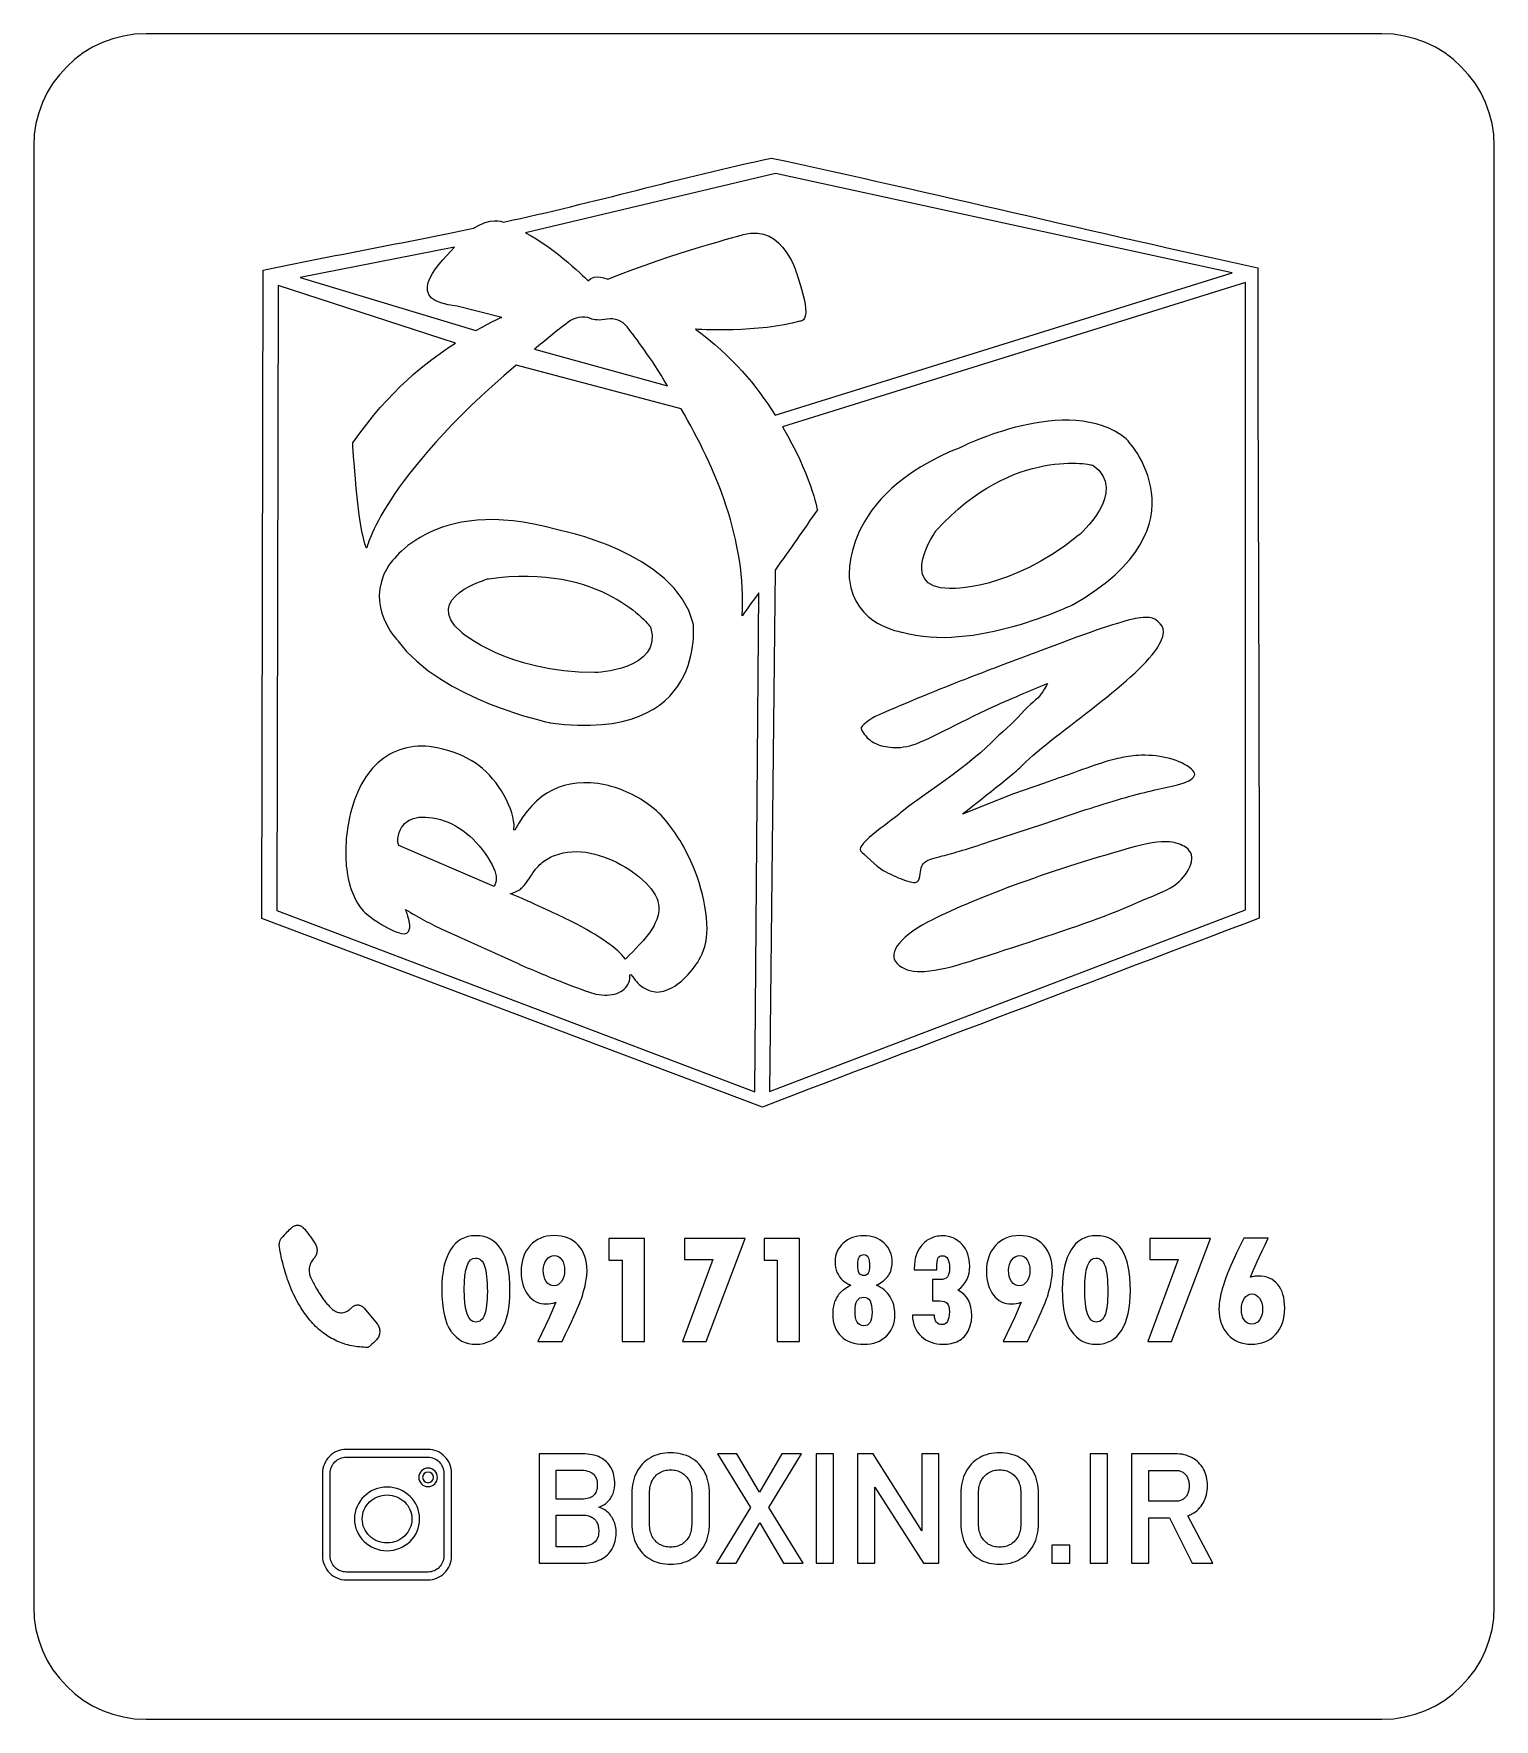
# Model space of a CAD drawing. Header units: millimetres. Extents: x -65 to 65, y -75 to 75.
import ezdxf

# ---------------------------------------------------------------- set-up
doc = ezdxf.new("R2010")
doc.units = ezdxf.units.MM
doc.header["$MEASUREMENT"] = 0
doc.layers.add('Layer 1', color=7, linetype='Continuous')

msp = doc.modelspace()

# ---------------------------------------------------------------- linework, layer by layer
at = {"layer": 'Layer 1', "color": 250, "lineweight": 18}
for points, knots in [([(-55, 75), (-55, 75), (55, 75), (55, 75), (60.5078, 75), (65, 70.5078), (65, 65), (65, 65), (65, -65), (65, -65), (65, -70.5078), (60.5078, -75), (55, -75), (55, -75), (-55, -75), (-55, -75), (-60.5078, -75), (-65, -70.5078), (-65, -65), (-65, -65), (-65, 65), (-65, 65), (-65, 70.5078), (-60.5078, 75), (-55, 75)], [0, 0, 0, 0, 0.125, 0.125, 0.125, 0.25, 0.25, 0.25, 0.375, 0.375, 0.375, 0.5, 0.5, 0.5, 0.625, 0.625, 0.625, 0.75, 0.75, 0.75, 0.875, 0.875, 0.875, 1, 1, 1, 1]), ([(-23.1734, 58.2363), (-23.3441, 58.2813), (-24.3327, 58.6802), (-25.8433, 57.6964), (-31.8458, 56.4081), (-38.5664, 55.2443), (-44.5684, 53.9545), (-44.5684, 53.9545), (-44.7015, -3.7442), (-44.7015, -3.7442), (-44.7015, -3.7442), (-0.1341, -20.5127), (-0.1341, -20.5127), (14.5044, -14.9238), (29.4304, -9.2976), (44.0675, -3.7049), (44.0768, 15.3924), (43.947, 35.0751), (43.947, 54.1724), (29.7379, 57.2655), (14.8724, 60.8659), (0.6588, 63.9379), (-7.269, 62.2409), (-15.2463, 59.9373), (-23.1734, 58.2363)], [0, 0, 0, 0, 0.125, 0.125, 0.125, 0.25, 0.25, 0.25, 0.375, 0.375, 0.375, 0.5, 0.5, 0.5, 0.625, 0.625, 0.625, 0.75, 0.75, 0.75, 0.875, 0.875, 0.875, 1, 1, 1, 1]), ([(0.9844, 41.066), (-0.667, 43.7043), (-2.8355, 46.315), (-6.09, 48.6982), (-6.09, 48.6982), (-0.2535, 48.3583), (3.1785, 49.4288), (3.1785, 49.4288), (4.4864, 49.0706), (3.0098, 53.3284), (3.0098, 53.3284), (1.8113, 58.1737), (-1.8469, 57.1184), (-1.8469, 57.1184), (-7.9515, 55.5427), (-13.8968, 53.1515), (-13.8968, 53.1515), (-15.0414, 53.7027), (-15.6581, 53.0143), (-15.6581, 53.0143), (-18.5826, 55.9695), (-21.2297, 57.2817), (-21.2297, 57.2817), (1.0259, 62.5618), (1.0259, 62.5618), (1.0259, 62.5618), (41.6704, 53.7302), (41.6704, 53.7302), (41.6704, 53.7302), (0.9844, 41.066), (0.9844, 41.066)], [0, 0, 0, 0, 0.1, 0.1, 0.1, 0.2, 0.2, 0.2, 0.3, 0.3, 0.3, 0.4, 0.4, 0.4, 0.5, 0.5, 0.5, 0.6, 0.6, 0.6, 0.7, 0.7, 0.7, 0.8, 0.8, 0.8, 0.9, 0.9, 0.9, 1, 1, 1, 1]), ([(-23.3398, 49.7581), (-23.3398, 49.7581), (-24.0551, 49.5242), (-25.6569, 48.5752), (-25.6569, 48.5752), (-41.2938, 53.314), (-41.2938, 53.314), (-41.2938, 53.314), (-27.5472, 55.9901), (-27.5472, 55.9901), (-29.2696, 54.2128), (-32.1257, 51.1847), (-27.308, 50.7644), (-27.308, 50.7644), (-23.3398, 49.7581), (-23.3398, 49.7581)], [0, 0, 0, 0, 0.2, 0.2, 0.2, 0.4, 0.4, 0.4, 0.6, 0.6, 0.6, 0.8, 0.8, 0.8, 1, 1, 1, 1]), ([(-27.4655, 47.4515), (-30.1712, 45.7562), (-33.2725, 43.2814), (-36.6018, 38.6063), (-36.6018, 38.6063), (-36.1954, 30.9793), (-35.3696, 29.2065), (-35.3696, 29.2065), (-34.0625, 35.2979), (-22.0709, 45.5123), (-22.0709, 45.5123), (-7.3657, 41.6063), (-7.3657, 41.6063), (-4.3053, 36.3579), (-1.5397, 29.8833), (-1.9438, 23.2072), (-1.9438, 23.2072), (-1.5614, 23.7255), (-0.4719, 25.2412), (-0.4719, 25.2412), (-0.8265, -19.151), (-0.8265, -19.151), (-0.8265, -19.151), (-43.3694, -3.0181), (-43.3694, -3.0181), (-43.3694, -3.0181), (-43.2433, 52.6021), (-43.2433, 52.6021), (-43.2433, 52.6021), (-27.4655, 47.4515), (-27.4655, 47.4515)], [0, 0, 0, 0, 0.1, 0.1, 0.1, 0.2, 0.2, 0.2, 0.3, 0.3, 0.3, 0.4, 0.4, 0.4, 0.5, 0.5, 0.5, 0.6, 0.6, 0.6, 0.7, 0.7, 0.7, 0.8, 0.8, 0.8, 0.9, 0.9, 0.9, 1, 1, 1, 1]), ([(0.9815, 27.2672), (2.3306, 29.1509), (3.5187, 30.8327), (4.7482, 32.6432), (4.7482, 32.6432), (4.1363, 35.8488), (1.6426, 40.0124), (1.6426, 40.0124), (42.8474, 52.8623), (42.8474, 52.8623), (42.8474, 52.8623), (42.8474, -2.9714), (42.8474, -2.9714), (42.8474, -2.9714), (0.4988, -19.1437), (0.4988, -19.1437), (0.4988, -19.1437), (0.9815, 27.2672), (0.9815, 27.2672)], [0, 0, 0, 0, 0.16666667, 0.16666667, 0.16666667, 0.33333333, 0.33333333, 0.33333333, 0.5, 0.5, 0.5, 0.66666667, 0.66666667, 0.66666667, 0.83333333, 0.83333333, 0.83333333, 1, 1, 1, 1]), ([(-20.424, 46.9201), (-19.4403, 47.7462), (-18.5564, 48.457), (-17.4418, 49.3232), (-16.8751, 49.7638), (-16.0985, 49.9359), (-15.4385, 49.6536), (-15.1252, 49.5192), (-14.6565, 49.4606), (-13.9562, 49.6008), (-13.2858, 49.7353), (-12.6009, 49.4443), (-12.1807, 48.9045), (-11.3019, 47.7756), (-10.1538, 46.2841), (-8.5837, 43.6743), (-8.5837, 43.6743), (-20.424, 46.9201), (-20.424, 46.9201)], [0, 0, 0, 0, 0.16666667, 0.16666667, 0.16666667, 0.33333333, 0.33333333, 0.33333333, 0.5, 0.5, 0.5, 0.66666667, 0.66666667, 0.66666667, 0.83333333, 0.83333333, 0.83333333, 1, 1, 1, 1]), ([(7.6026, 26.4095), (7.6026, 26.4095), (6.6443, 33.9233), (17.5056, 38.1858), (17.5056, 38.1858), (27.0939, 43.0656), (32.2437, 38.952), (32.2437, 38.952), (39.8186, 31.2316), (27.5139, 24.204), (27.5139, 24.204), (18.5717, 19.8857), (12.2976, 21.7429), (12.2976, 21.7429), (8.046, 22.3506), (7.6026, 26.4095)], [0, 0, 0, 0, 0.2, 0.2, 0.2, 0.4, 0.4, 0.4, 0.6, 0.6, 0.6, 0.8, 0.8, 0.8, 1, 1, 1, 1]), ([(16.4977, 25.6183), (16.4977, 25.6183), (21.8668, 25.3793), (27.9741, 30.332), (27.9741, 30.332), (32.5782, 34.2986), (29.2681, 36.6003), (29.2681, 36.6003), (22.3078, 38.3796), (15.3526, 30.8285), (15.3526, 30.8285), (11.7154, 25.7402), (16.4977, 25.6183)], [0, 0, 0, 0, 0.25, 0.25, 0.25, 0.5, 0.5, 0.5, 0.75, 0.75, 0.75, 1, 1, 1, 1]), ([(-33.4855, 27.5407), (-33.4855, 27.5407), (-29.6768, 34.0882), (-18.463, 30.8677), (-18.463, 30.8677), (-7.8834, 28.9109), (-6.2966, 22.5129), (-6.2966, 22.5129), (-4.9789, 11.7772), (-19.0205, 13.6817), (-19.0205, 13.6817), (-28.7443, 15.6916), (-32.5963, 20.9813), (-32.5963, 20.9813), (-35.6015, 24.0494), (-33.4855, 27.5407)], [0, 0, 0, 0, 0.2, 0.2, 0.2, 0.4, 0.4, 0.4, 0.6, 0.6, 0.6, 0.8, 0.8, 0.8, 1, 1, 1, 1]), ([(-26.931, 21.7303), (-26.931, 21.7303), (-22.9149, 18.1584), (-15.0509, 18.1508), (-15.0509, 18.1508), (-8.9765, 18.3253), (-10.0946, 22.1999), (-10.0946, 22.1999), (-14.3748, 27.9697), (-24.5339, 26.4958), (-24.5339, 26.4958), (-30.5655, 24.8404), (-26.931, 21.7303)], [0, 0, 0, 0, 0.25, 0.25, 0.25, 0.5, 0.5, 0.5, 0.75, 0.75, 0.75, 1, 1, 1, 1]), ([(28.6492, 5.9532), (28.6492, 5.9532), (24.8244, 4.6437), (24.8244, 4.6437), (24.8244, 4.6437), (19.9803, 3.0794), (19.9803, 3.0794), (18.2737, 2.5043), (16.8989, 2.0884), (15.8515, 1.8301), (15.1098, 1.6488), (14.6267, 1.4841), (14.401, 1.3352), (14.1035, 1.1393), (13.9359, 0.7707), (13.8964, 0.2272), (13.8861, -0.1231), (13.799, -0.3523), (13.6346, -0.4607), (13.4293, -0.5948), (13.0063, -0.532), (12.3681, -0.2712), (11.8006, -0.0652), (11.2165, 0.2073), (10.6152, 0.5473), (10.0169, 0.884), (8.8656, 2.0146), (8.601, 2.2887), (8.076, 2.8336), (11.6909, 5.1682), (12.143, 5.6571), (12.6661, 6.2006), (18.0355, 9.6724), (20.225, 11.907), (21.1148, 12.8189), (22.1145, 13.5769), (22.8935, 14.4839), (23.6739, 15.3908), (24.3669, 15.7705), (24.6537, 16.215), (24.7702, 16.3658), (24.9621, 16.6883), (25.2305, 17.1823), (23.9608, 16.6652), (22.3366, 15.9678), (20.3674, 15.0938), (17.3303, 13.7027), (14.2247, 11.9261), (12.9925, 11.6392), (12.6043, 11.5448), (12.2355, 11.4884), (11.8868, 11.4702), (11.2859, 11.4677), (10.7532, 11.5431), (10.2888, 11.6958), (9.8275, 11.8477), (9.4611, 12.066), (9.1873, 12.3494), (9.0232, 12.5192), (8.5833, 13.0924), (8.6623, 13.2536), (8.7398, 13.415), (8.9622, 13.6216), (9.3269, 13.8742), (9.5999, 14.062), (9.8136, 14.1899), (9.9674, 14.2577), (10.5131, 14.5386), (12.6288, 15.4126), (13.5559, 15.8061), (14.4873, 16.2008), (15.7089, 16.6935), (17.2271, 17.2847), (18.7566, 17.881), (20.6355, 18.5993), (22.8728, 19.4439), (22.8728, 19.4439), (23.5661, 19.6889), (23.5661, 19.6889), (23.8557, 19.8051), (24.0939, 19.8971), (24.2814, 19.9636), (28.4799, 21.5787), (31.3444, 22.5657), (32.8174, 22.9026), (33.1253, 22.9737), (33.4345, 23.02), (33.7467, 23.0401), (34.2867, 23.0766), (34.6629, 23.0064), (34.8749, 22.8297), (35.4206, 22.3727), (36.0703, 22.0183), (34.9824, 20.3256), (33.0452, 17.2708), (25.3704, 12.3989), (22.7672, 9.6743), (22.2933, 9.1547), (18.13, 5.9589), (17.6686, 5.5457), (17.6686, 5.5457), (22.2016, 7.3596), (22.2016, 7.3596), (22.2016, 7.3596), (24.9597, 8.2951), (24.9597, 8.2951), (25.0813, 8.352), (25.2455, 8.4157), (25.4534, 8.4862), (25.6627, 8.5564), (25.856, 8.6277), (26.0343, 8.7004), (26.1804, 8.7524), (26.3462, 8.8076), (26.5299, 8.8675), (26.715, 8.9271), (26.8707, 8.9758), (26.9962, 9.0137), (28.3127, 9.5088), (29.3264, 9.8692), (30.0294, 10.0943), (30.7366, 10.3194), (31.3498, 10.483), (31.8694, 10.5837), (32.3457, 10.6906), (32.9157, 10.7598), (33.5798, 10.7927), (34.493, 10.8009), (35.3436, 10.701), (36.1297, 10.4903), (36.9209, 10.2791), (37.5605, 9.9704), (38.0469, 9.5651), (38.4558, 9.2241), (38.4269, 8.9026), (37.9607, 8.6019), (37.6093, 8.3754), (36.8243, 8.1353), (35.612, 7.8838), (34.2298, 7.6016), (32.4489, 7.1312), (30.2771, 6.4763), (29.8438, 6.3212), (29.3, 6.1473), (28.6492, 5.9532)], [0, 0, 0, 0, 0.02083333, 0.02083333, 0.02083333, 0.04166667, 0.04166667, 0.04166667, 0.0625, 0.0625, 0.0625, 0.08333333, 0.08333333, 0.08333333, 0.10416667, 0.10416667, 0.10416667, 0.125, 0.125, 0.125, 0.14583333, 0.14583333, 0.14583333, 0.16666667, 0.16666667, 0.16666667, 0.1875, 0.1875, 0.1875, 0.20833333, 0.20833333, 0.20833333, 0.22916667, 0.22916667, 0.22916667, 0.25, 0.25, 0.25, 0.27083333, 0.27083333, 0.27083333, 0.29166667, 0.29166667, 0.29166667, 0.3125, 0.3125, 0.3125, 0.33333333, 0.33333333, 0.33333333, 0.35416667, 0.35416667, 0.35416667, 0.375, 0.375, 0.375, 0.39583333, 0.39583333, 0.39583333, 0.41666667, 0.41666667, 0.41666667, 0.4375, 0.4375, 0.4375, 0.45833333, 0.45833333, 0.45833333, 0.47916667, 0.47916667, 0.47916667, 0.5, 0.5, 0.5, 0.52083333, 0.52083333, 0.52083333, 0.54166667, 0.54166667, 0.54166667, 0.5625, 0.5625, 0.5625, 0.58333333, 0.58333333, 0.58333333, 0.60416667, 0.60416667, 0.60416667, 0.625, 0.625, 0.625, 0.64583333, 0.64583333, 0.64583333, 0.66666667, 0.66666667, 0.66666667, 0.6875, 0.6875, 0.6875, 0.70833333, 0.70833333, 0.70833333, 0.72916667, 0.72916667, 0.72916667, 0.75, 0.75, 0.75, 0.77083333, 0.77083333, 0.77083333, 0.79166667, 0.79166667, 0.79166667, 0.8125, 0.8125, 0.8125, 0.83333333, 0.83333333, 0.83333333, 0.85416667, 0.85416667, 0.85416667, 0.875, 0.875, 0.875, 0.89583333, 0.89583333, 0.89583333, 0.91666667, 0.91666667, 0.91666667, 0.9375, 0.9375, 0.9375, 0.95833333, 0.95833333, 0.95833333, 0.97916667, 0.97916667, 0.97916667, 1, 1, 1, 1]), ([(-21.8848, -7.7567), (-21.8848, -7.7567), (-28.4606, -4.7901), (-28.4606, -4.7901), (-29.65, -4.2299), (-30.7954, -3.6121), (-31.8975, -2.9378), (-31.8958, -2.9847), (-31.8498, -3.1001), (-31.7595, -3.2852), (-31.5493, -3.9621), (-31.478, -4.4226), (-31.5444, -4.6714), (-31.6378, -5.0217), (-31.8858, -5.1529), (-32.2889, -5.0677), (-32.7184, -4.9774), (-33.3017, -4.7112), (-34.0409, -4.2669), (-34.7829, -3.8219), (-35.3254, -3.4172), (-35.6661, -3.0535), (-36.4, -2.2296), (-36.8796, -1.0965), (-37.1033, 0.3616), (-37.3311, 1.8472), (-37.2614, 3.4749), (-36.8836, 5.255), (-36.6504, 6.353), (-36.3028, 7.3332), (-35.8403, 8.19), (-35.3706, 9.057), (-34.7941, 9.7693), (-34.1092, 10.3232), (-33.4176, 10.8814), (-32.6449, 11.2598), (-31.7935, 11.4552), (-30.9366, 11.6504), (-30.0343, 11.6498), (-29.0869, 11.4514), (-27.7597, 11.1735), (-26.6342, 10.7241), (-25.7131, 10.1054), (-24.7958, 9.49), (-24.0158, 8.6631), (-23.3748, 7.6312), (-22.6826, 6.5006), (-22.31, 5.503), (-22.2506, 4.6342), (-22.2359, 4.5367), (-22.2419, 4.375), (-22.2672, 4.1502), (-22.2672, 4.1502), (-22.1624, 4.1282), (-22.1624, 4.1282), (-20.4019, 7.5156), (-17.7024, 8.898), (-14.1286, 8.1495), (-13.4133, 8.0003), (-12.7007, 7.7575), (-11.9927, 7.4246), (-11.2853, 7.0918), (-10.6245, 6.6851), (-10.011, 6.2066), (-9.3999, 5.7303), (-8.8819, 5.2055), (-8.4573, 4.6344), (-7.5158, 3.4061), (-6.7526, 2.0397), (-6.1663, 0.5437), (-5.5907, -0.9264), (-5.2428, -2.333), (-5.116, -3.6777), (-4.9916, -4.9994), (-5.1225, -6.0634), (-5.5025, -6.8791), (-5.8187, -7.5572), (-6.2385, -8.1753), (-6.76, -8.7355), (-7.2768, -9.2913), (-7.8092, -9.7031), (-8.3563, -9.9758), (-8.9018, -10.2469), (-9.3939, -10.3359), (-9.8362, -10.2426), (-10.2399, -10.1582), (-10.5858, -10.0069), (-10.8749, -9.7894), (-11.1642, -9.5711), (-11.4876, -9.2126), (-11.8444, -8.7129), (-11.8444, -8.7129), (-11.944, -8.7466), (-11.944, -8.7466), (-11.9084, -8.9981), (-11.9361, -9.2311), (-12.0279, -9.4451), (-12.2195, -9.8963), (-12.5807, -10.2151), (-13.1122, -10.4034), (-13.64, -10.5921), (-14.2579, -10.6108), (-14.9661, -10.462), (-15.3657, -10.377), (-16.2516, -10.0676), (-17.6278, -9.5313), (-19.0073, -8.9935), (-20.4264, -8.4028), (-21.8848, -7.7567)], [0, 0, 0, 0, 0.02777778, 0.02777778, 0.02777778, 0.05555556, 0.05555556, 0.05555556, 0.08333333, 0.08333333, 0.08333333, 0.11111111, 0.11111111, 0.11111111, 0.13888889, 0.13888889, 0.13888889, 0.16666667, 0.16666667, 0.16666667, 0.19444444, 0.19444444, 0.19444444, 0.22222222, 0.22222222, 0.22222222, 0.25, 0.25, 0.25, 0.27777778, 0.27777778, 0.27777778, 0.30555556, 0.30555556, 0.30555556, 0.33333333, 0.33333333, 0.33333333, 0.36111111, 0.36111111, 0.36111111, 0.38888889, 0.38888889, 0.38888889, 0.41666667, 0.41666667, 0.41666667, 0.44444444, 0.44444444, 0.44444444, 0.47222222, 0.47222222, 0.47222222, 0.5, 0.5, 0.5, 0.52777778, 0.52777778, 0.52777778, 0.55555556, 0.55555556, 0.55555556, 0.58333333, 0.58333333, 0.58333333, 0.61111111, 0.61111111, 0.61111111, 0.63888889, 0.63888889, 0.63888889, 0.66666667, 0.66666667, 0.66666667, 0.69444444, 0.69444444, 0.69444444, 0.72222222, 0.72222222, 0.72222222, 0.75, 0.75, 0.75, 0.77777778, 0.77777778, 0.77777778, 0.80555556, 0.80555556, 0.80555556, 0.83333333, 0.83333333, 0.83333333, 0.86111111, 0.86111111, 0.86111111, 0.88888889, 0.88888889, 0.88888889, 0.91666667, 0.91666667, 0.91666667, 0.94444444, 0.94444444, 0.94444444, 0.97222222, 0.97222222, 0.97222222, 1, 1, 1, 1]), ([(-32.4946, 2.7599), (-32.4946, 2.7599), (-24.031, -0.9013), (-24.031, -0.9013), (-23.9698, -0.7974), (-23.9224, -0.6912), (-23.8876, -0.5818), (-23.7351, -0.0965), (-23.8927, 0.5415), (-24.3633, 1.3352), (-24.954, 2.3413), (-25.6658, 3.1823), (-26.4978, 3.8522), (-27.3353, 4.5258), (-28.2186, 4.9616), (-29.1429, 5.1557), (-31.0602, 5.5582), (-32.1931, 5.0512), (-32.5344, 3.6559), (-32.628, 3.273), (-32.6147, 2.9749), (-32.4946, 2.7599)], [0, 0, 0, 0, 0.14285714, 0.14285714, 0.14285714, 0.28571429, 0.28571429, 0.28571429, 0.42857143, 0.42857143, 0.42857143, 0.57142857, 0.57142857, 0.57142857, 0.71428571, 0.71428571, 0.71428571, 0.85714286, 0.85714286, 0.85714286, 1, 1, 1, 1]), ([(37.5856, 2.5674), (38.063, 2.1981), (38.2018, 1.7068), (37.9982, 1.0933), (37.7611, 0.4618), (37.3417, -0.1161), (36.7426, -0.6376), (36.1427, -1.1591), (34.9731, -1.5698), (33.622, -2.1412), (30.7872, -3.446), (27.7278, -4.4575), (23.5988, -5.8443), (19.5788, -7.0836), (16.5763, -8.2991), (14.2873, -8.4467), (13.3526, -8.5215), (12.6043, -8.3435), (12.0417, -7.914), (11.4508, -7.4627), (11.389, -6.8862), (11.8542, -6.1826), (12.318, -5.4795), (13.2203, -4.7778), (14.563, -4.0753), (16.5546, -3.0345), (19.0922, -1.9468), (22.1913, -0.8082), (25.3198, 0.3418), (28.7523, 1.4482), (32.5044, 2.5138), (34.0197, 2.9518), (35.2143, 3.1399), (36.0853, 3.0767), (36.6536, 3.0179), (37.1422, 2.8562), (37.551, 2.5903), (37.551, 2.5903), (37.5856, 2.5674), (37.5856, 2.5674)], [0, 0, 0, 0, 0.07692308, 0.07692308, 0.07692308, 0.15384615, 0.15384615, 0.15384615, 0.23076923, 0.23076923, 0.23076923, 0.30769231, 0.30769231, 0.30769231, 0.38461538, 0.38461538, 0.38461538, 0.46153846, 0.46153846, 0.46153846, 0.53846154, 0.53846154, 0.53846154, 0.61538462, 0.61538462, 0.61538462, 0.69230769, 0.69230769, 0.69230769, 0.76923077, 0.76923077, 0.76923077, 0.84615385, 0.84615385, 0.84615385, 0.92307692, 0.92307692, 0.92307692, 1, 1, 1, 1]), ([(-22.5819, -1.5285), (-22.4175, -1.6017), (-22.2329, -1.6798), (-22.0293, -1.7614), (-21.8249, -1.8436), (-21.6341, -1.9223), (-21.4575, -1.9985), (-19.4577, -2.8742), (-17.8603, -3.6259), (-16.6599, -4.2547), (-15.4658, -4.8799), (-14.4852, -5.4801), (-13.717, -6.0539), (-13.2456, -6.387), (-12.781, -6.819), (-12.3243, -7.3506), (-11.4002, -6.42), (-10.7649, -5.7419), (-10.4269, -5.3228), (-10.0861, -4.902), (-9.8193, -4.4648), (-9.6258, -4.0108), (-9.3999, -3.482), (-9.3185, -2.9855), (-9.3836, -2.5214), (-9.4475, -2.0546), (-9.6715, -1.5788), (-10.0561, -1.0954), (-10.6343, -0.376), (-11.4111, 0.2781), (-12.3885, 0.863), (-13.3703, 1.4512), (-14.3888, 1.8568), (-15.4394, 2.0767), (-16.5881, 2.3181), (-17.6586, 2.2479), (-18.6442, 1.8693), (-19.1251, 1.6845), (-19.5258, 1.4501), (-19.8437, 1.1676), (-20.1608, 0.8867), (-20.4833, 0.4749), (-20.811, -0.0635), (-21.1341, -0.5491), (-21.3962, -0.8771), (-21.599, -1.0494), (-21.801, -1.2214), (-22.1292, -1.3815), (-22.5819, -1.5285)], [0, 0, 0, 0, 0.0625, 0.0625, 0.0625, 0.125, 0.125, 0.125, 0.1875, 0.1875, 0.1875, 0.25, 0.25, 0.25, 0.3125, 0.3125, 0.3125, 0.375, 0.375, 0.375, 0.4375, 0.4375, 0.4375, 0.5, 0.5, 0.5, 0.5625, 0.5625, 0.5625, 0.625, 0.625, 0.625, 0.6875, 0.6875, 0.6875, 0.75, 0.75, 0.75, 0.8125, 0.8125, 0.8125, 0.875, 0.875, 0.875, 0.9375, 0.9375, 0.9375, 1, 1, 1, 1]), ([(-40.126, -34.0639), (-40.126, -34.0639), (-40.0352, -33.9619), (-40.0352, -33.9619), (-39.998, -33.9202), (-39.9641, -33.8736), (-39.9342, -33.824), (-39.9033, -33.7729), (-39.8773, -33.7196), (-39.8564, -33.6655), (-39.8345, -33.6089), (-39.8172, -33.55), (-39.8051, -33.4904), (-39.7928, -33.4304), (-39.7853, -33.3687), (-39.7829, -33.3067), (-39.7806, -33.2457), (-39.7832, -33.1832), (-39.7909, -33.1209), (-39.7984, -33.0594), (-39.811, -32.9989), (-39.8282, -32.9407), (-39.845, -32.8839), (-39.8668, -32.828), (-39.8932, -32.7745), (-39.9189, -32.7226), (-39.9494, -32.6723), (-39.9843, -32.6249), (-40.2846, -32.2164), (-40.6613, -31.6019), (-41.0045, -31.2557), (-41.0384, -31.2222), (-41.0736, -31.1925), (-41.1095, -31.1672), (-41.1465, -31.1411), (-41.185, -31.1185), (-41.2245, -31.0999), (-41.2637, -31.0814), (-41.3044, -31.0664), (-41.3456, -31.0553), (-41.3866, -31.0443), (-41.4288, -31.0369), (-41.4711, -31.0336), (-41.5143, -31.0302), (-41.5571, -31.0306), (-41.5986, -31.0347), (-41.6408, -31.039), (-41.6828, -31.0472), (-41.7235, -31.059), (-41.7631, -31.0705), (-41.8035, -31.0865), (-41.8437, -31.1065), (-41.8815, -31.1251), (-41.9191, -31.1481), (-41.9557, -31.1749), (-41.9557, -31.1749), (-42.0089, -31.2172), (-42.0089, -31.2172), (-42.2939, -31.4735), (-42.5817, -31.7925), (-42.8545, -32.0682), (-42.8818, -32.0958), (-42.9076, -32.1257), (-42.9313, -32.1567), (-42.9544, -32.1868), (-42.9766, -32.2204), (-42.9977, -32.2564), (-43.018, -32.2912), (-43.0366, -32.328), (-43.0529, -32.3658), (-43.0694, -32.4041), (-43.0838, -32.4435), (-43.0955, -32.4828), (-43.1075, -32.523), (-43.1174, -32.5646), (-43.1249, -32.6069), (-43.1323, -32.649), (-43.1376, -32.6919), (-43.1402, -32.7345), (-43.1429, -32.778), (-43.1432, -32.8217), (-43.1411, -32.8649), (-43.139, -32.908), (-43.1345, -32.9513), (-43.1276, -32.9937), (-43.0503, -33.4693), (-42.9141, -34.1634), (-42.686, -34.9597), (-42.5224, -35.5304), (-42.3117, -36.1527), (-42.0419, -36.7822), (-41.8171, -37.3067), (-41.5511, -37.8366), (-41.2373, -38.3458), (-40.9593, -38.7971), (-40.6428, -39.2335), (-40.2834, -39.6371), (-39.9614, -39.9985), (-39.6046, -40.3335), (-39.21, -40.6286), (-38.8444, -40.9024), (-38.4451, -41.1424), (-38.0097, -41.3383), (-37.6012, -41.5222), (-37.1604, -41.6672), (-36.6858, -41.7646), (-36.2397, -41.8562), (-35.7618, -41.9059), (-35.2504, -41.9067), (-35.2504, -41.9067), (-35.2506, -41.9063), (-35.2506, -41.9063), (-35.2506, -41.9063), (-35.2507, -41.9063), (-35.2507, -41.9063), (-35.2507, -41.9063), (-35.2506, -41.9063), (-35.2506, -41.9063), (-35.2506, -41.9063), (-35.2509, -41.9058), (-35.2509, -41.9058), (-35.2509, -41.9058), (-35.2022, -41.8756), (-35.2022, -41.8756), (-35.1747, -41.8571), (-35.1455, -41.8359), (-35.1161, -41.8128), (-35.1161, -41.8128), (-35.0127, -41.7277), (-35.0127, -41.7277), (-35.0127, -41.7277), (-34.891, -41.6196), (-34.891, -41.6196), (-34.891, -41.6196), (-34.7601, -41.4964), (-34.7601, -41.4964), (-34.7601, -41.4964), (-34.6272, -41.3665), (-34.6272, -41.3665), (-34.6272, -41.3665), (-34.4855, -41.2237), (-34.4855, -41.2237), (-34.4422, -41.1794), (-34.4039, -41.1313), (-34.3708, -41.0805), (-34.3361, -41.0271), (-34.3066, -40.971), (-34.2829, -40.9136), (-34.2582, -40.8539), (-34.2388, -40.7909), (-34.225, -40.7264), (-34.2111, -40.6612), (-34.2026, -40.5947), (-34.2003, -40.5286), (-34.1979, -40.4624), (-34.2013, -40.3951), (-34.2105, -40.3288), (-34.2196, -40.2634), (-34.2344, -40.1987), (-34.2548, -40.1362), (-34.2746, -40.0756), (-34.2998, -40.0168), (-34.3302, -39.9613), (-34.36, -39.9074), (-34.395, -39.8556), (-34.4351, -39.8072), (-34.4351, -39.8072), (-35.5894, -38.4165), (-35.5894, -38.4165), (-35.5894, -38.4165), (-35.6427, -38.3574), (-35.6427, -38.3574), (-35.6427, -38.3574), (-35.6933, -38.3097), (-35.6933, -38.3097), (-35.7272, -38.2801), (-35.7629, -38.2539), (-35.7996, -38.2315), (-35.8371, -38.2085), (-35.8762, -38.189), (-35.9159, -38.1735), (-35.9555, -38.158), (-35.9965, -38.146), (-36.0377, -38.1378), (-36.0796, -38.1296), (-36.1213, -38.1251), (-36.1613, -38.1247), (-36.2026, -38.1242), (-36.2447, -38.1277), (-36.2867, -38.1349), (-36.3282, -38.142), (-36.3695, -38.1529), (-36.4096, -38.1675), (-36.4493, -38.182), (-36.4887, -38.2005), (-36.5269, -38.2226), (-36.564, -38.244), (-36.601, -38.2699), (-36.637, -38.2997), (-36.6766, -38.3333), (-36.7068, -38.3632), (-36.7416, -38.4017), (-36.7947, -38.4623), (-36.8518, -38.5167), (-36.9114, -38.5642), (-36.9728, -38.613), (-37.0382, -38.6555), (-37.106, -38.691), (-37.1751, -38.7272), (-37.2469, -38.7561), (-37.32, -38.7774), (-37.3945, -38.7991), (-37.47, -38.8131), (-37.5446, -38.8191), (-37.6193, -38.825), (-37.696, -38.8232), (-37.7726, -38.8135), (-37.8482, -38.8039), (-37.9231, -38.7867), (-37.9955, -38.7619), (-38.0668, -38.7376), (-38.1371, -38.7054), (-38.2051, -38.6659), (-38.2711, -38.6275), (-38.3351, -38.5819), (-38.3955, -38.5292), (-38.4741, -38.4611), (-38.5584, -38.382), (-38.6479, -38.2911), (-38.7285, -38.2093), (-38.8131, -38.1178), (-38.9008, -38.0163), (-38.9821, -37.9222), (-39.0657, -37.8198), (-39.1508, -37.709), (-39.2315, -37.604), (-39.3136, -37.4915), (-39.3963, -37.3717), (-39.473, -37.2607), (-39.5534, -37.1383), (-39.6371, -37.0046), (-39.7144, -36.8815), (-39.7938, -36.7488), (-39.8751, -36.6063), (-39.951, -36.4731), (-40.0288, -36.3309), (-40.1076, -36.1801), (-40.1833, -36.0354), (-40.2595, -35.8836), (-40.3357, -35.7254), (-40.3679, -35.6578), (-40.395, -35.5888), (-40.4165, -35.5194), (-40.4383, -35.449), (-40.4553, -35.3764), (-40.4668, -35.3034), (-40.4785, -35.2292), (-40.4852, -35.1541), (-40.4865, -35.0798), (-40.4877, -35.0041), (-40.4839, -34.9294), (-40.475, -34.8574), (-40.4661, -34.7848), (-40.4515, -34.7115), (-40.4316, -34.6388), (-40.4121, -34.5674), (-40.3873, -34.4973), (-40.3579, -34.43), (-40.3284, -34.3625), (-40.2941, -34.2975), (-40.2555, -34.2367), (-40.2171, -34.176), (-40.1738, -34.1181), (-40.126, -34.0639)], [0, 0, 0, 0, 0.01098901, 0.01098901, 0.01098901, 0.02197802, 0.02197802, 0.02197802, 0.03296703, 0.03296703, 0.03296703, 0.04395604, 0.04395604, 0.04395604, 0.05494505, 0.05494505, 0.05494505, 0.06593407, 0.06593407, 0.06593407, 0.07692308, 0.07692308, 0.07692308, 0.08791209, 0.08791209, 0.08791209, 0.0989011, 0.0989011, 0.0989011, 0.10989011, 0.10989011, 0.10989011, 0.12087912, 0.12087912, 0.12087912, 0.13186813, 0.13186813, 0.13186813, 0.14285714, 0.14285714, 0.14285714, 0.15384615, 0.15384615, 0.15384615, 0.16483516, 0.16483516, 0.16483516, 0.17582418, 0.17582418, 0.17582418, 0.18681319, 0.18681319, 0.18681319, 0.1978022, 0.1978022, 0.1978022, 0.20879121, 0.20879121, 0.20879121, 0.21978022, 0.21978022, 0.21978022, 0.23076923, 0.23076923, 0.23076923, 0.24175824, 0.24175824, 0.24175824, 0.25274725, 0.25274725, 0.25274725, 0.26373626, 0.26373626, 0.26373626, 0.27472527, 0.27472527, 0.27472527, 0.28571429, 0.28571429, 0.28571429, 0.2967033, 0.2967033, 0.2967033, 0.30769231, 0.30769231, 0.30769231, 0.31868132, 0.31868132, 0.31868132, 0.32967033, 0.32967033, 0.32967033, 0.34065934, 0.34065934, 0.34065934, 0.35164835, 0.35164835, 0.35164835, 0.36263736, 0.36263736, 0.36263736, 0.37362637, 0.37362637, 0.37362637, 0.38461538, 0.38461538, 0.38461538, 0.3956044, 0.3956044, 0.3956044, 0.40659341, 0.40659341, 0.40659341, 0.41758242, 0.41758242, 0.41758242, 0.42857143, 0.42857143, 0.42857143, 0.43956044, 0.43956044, 0.43956044, 0.45054945, 0.45054945, 0.45054945, 0.46153846, 0.46153846, 0.46153846, 0.47252747, 0.47252747, 0.47252747, 0.48351648, 0.48351648, 0.48351648, 0.49450549, 0.49450549, 0.49450549, 0.50549451, 0.50549451, 0.50549451, 0.51648352, 0.51648352, 0.51648352, 0.52747253, 0.52747253, 0.52747253, 0.53846154, 0.53846154, 0.53846154, 0.54945055, 0.54945055, 0.54945055, 0.56043956, 0.56043956, 0.56043956, 0.57142857, 0.57142857, 0.57142857, 0.58241758, 0.58241758, 0.58241758, 0.59340659, 0.59340659, 0.59340659, 0.6043956, 0.6043956, 0.6043956, 0.61538462, 0.61538462, 0.61538462, 0.62637363, 0.62637363, 0.62637363, 0.63736264, 0.63736264, 0.63736264, 0.64835165, 0.64835165, 0.64835165, 0.65934066, 0.65934066, 0.65934066, 0.67032967, 0.67032967, 0.67032967, 0.68131868, 0.68131868, 0.68131868, 0.69230769, 0.69230769, 0.69230769, 0.7032967, 0.7032967, 0.7032967, 0.71428571, 0.71428571, 0.71428571, 0.72527473, 0.72527473, 0.72527473, 0.73626374, 0.73626374, 0.73626374, 0.74725275, 0.74725275, 0.74725275, 0.75824176, 0.75824176, 0.75824176, 0.76923077, 0.76923077, 0.76923077, 0.78021978, 0.78021978, 0.78021978, 0.79120879, 0.79120879, 0.79120879, 0.8021978, 0.8021978, 0.8021978, 0.81318681, 0.81318681, 0.81318681, 0.82417582, 0.82417582, 0.82417582, 0.83516484, 0.83516484, 0.83516484, 0.84615385, 0.84615385, 0.84615385, 0.85714286, 0.85714286, 0.85714286, 0.86813187, 0.86813187, 0.86813187, 0.87912088, 0.87912088, 0.87912088, 0.89010989, 0.89010989, 0.89010989, 0.9010989, 0.9010989, 0.9010989, 0.91208791, 0.91208791, 0.91208791, 0.92307692, 0.92307692, 0.92307692, 0.93406593, 0.93406593, 0.93406593, 0.94505495, 0.94505495, 0.94505495, 0.95604396, 0.95604396, 0.95604396, 0.96703297, 0.96703297, 0.96703297, 0.97802198, 0.97802198, 0.97802198, 0.98901099, 0.98901099, 0.98901099, 1, 1, 1, 1]), ([(-25.6485, -31.9662), (-24.6537, -31.9662), (-23.8985, -32.3763), (-23.3831, -33.1961), (-22.8671, -34.0173), (-22.6094, -35.2252), (-22.6094, -36.8206), (-22.6094, -38.3742), (-22.8718, -39.5631), (-23.3967, -40.3881), (-23.9213, -41.2139), (-24.6717, -41.6258), (-25.6485, -41.6258), (-26.5742, -41.6258), (-27.3115, -41.2397), (-27.8589, -40.4676), (-28.4061, -39.6953), (-28.6807, -38.4472), (-28.6807, -36.7237), (-28.6807, -35.2111), (-28.4164, -34.0404), (-27.8896, -33.2097), (-27.3631, -32.3812), (-26.6247, -31.9662), (-25.6756, -31.9662), (-25.6756, -31.9662), (-25.6485, -31.9662), (-25.6485, -31.9662)], [0, 0, 0, 0, 0.11111111, 0.11111111, 0.11111111, 0.22222222, 0.22222222, 0.22222222, 0.33333333, 0.33333333, 0.33333333, 0.44444444, 0.44444444, 0.44444444, 0.55555556, 0.55555556, 0.55555556, 0.66666667, 0.66666667, 0.66666667, 0.77777778, 0.77777778, 0.77777778, 0.88888889, 0.88888889, 0.88888889, 1, 1, 1, 1]), ([(-19.1305, -39.2739), (-19.1305, -39.2739), (-18.5396, -37.8927), (-18.5396, -37.8927), (-18.8554, -37.9886), (-19.1305, -38.0364), (-19.364, -38.0364), (-20.038, -38.0364), (-20.5828, -37.7719), (-20.9977, -37.2432), (-21.4119, -36.7131), (-21.6191, -36.016), (-21.6191, -35.1489), (-21.6191, -34.1908), (-21.3499, -33.4185), (-20.8114, -32.8325), (-20.2727, -32.2451), (-19.5666, -31.9532), (-18.6908, -31.9532), (-17.7969, -31.9532), (-17.0824, -32.2364), (-16.5488, -32.8043), (-16.0152, -33.3724), (-15.748, -34.1371), (-15.748, -35.0943), (-15.748, -35.4517), (-15.8085, -35.897), (-15.9299, -36.4277), (-16.0518, -36.9594), (-16.2058, -37.4642), (-16.391, -37.9432), (-16.5765, -38.4233), (-17.1001, -39.5699), (-17.9614, -41.3844), (-17.9614, -41.3844), (-20.1412, -41.3844), (-20.1412, -41.3844), (-20.1412, -41.3844), (-19.1305, -39.2739), (-19.1305, -39.2739)], [0, 0, 0, 0, 0.07692308, 0.07692308, 0.07692308, 0.15384615, 0.15384615, 0.15384615, 0.23076923, 0.23076923, 0.23076923, 0.30769231, 0.30769231, 0.30769231, 0.38461538, 0.38461538, 0.38461538, 0.46153846, 0.46153846, 0.46153846, 0.53846154, 0.53846154, 0.53846154, 0.61538462, 0.61538462, 0.61538462, 0.69230769, 0.69230769, 0.69230769, 0.76923077, 0.76923077, 0.76923077, 0.84615385, 0.84615385, 0.84615385, 0.92307692, 0.92307692, 0.92307692, 1, 1, 1, 1]), ([(-13.802, -32.2068), (-13.802, -32.2068), (-10.6465, -32.2068), (-10.6465, -32.2068), (-10.6465, -32.2068), (-10.6465, -41.3844), (-10.6465, -41.3844), (-10.6465, -41.3844), (-12.6329, -41.3844), (-12.6329, -41.3844), (-12.6329, -41.3844), (-12.6329, -34.1325), (-12.6329, -34.1325), (-12.6329, -34.1325), (-13.802, -34.1325), (-13.802, -34.1325), (-13.802, -34.1325), (-13.802, -32.2068), (-13.802, -32.2068)], [0, 0, 0, 0, 0.16666667, 0.16666667, 0.16666667, 0.33333333, 0.33333333, 0.33333333, 0.5, 0.5, 0.5, 0.66666667, 0.66666667, 0.66666667, 0.83333333, 0.83333333, 0.83333333, 1, 1, 1, 1]), ([(-7.085, -32.2068), (-7.085, -32.2068), (-1.688, -32.2068), (-1.688, -32.2068), (-1.688, -32.2068), (-5.1536, -41.3844), (-5.1536, -41.3844), (-5.1536, -41.3844), (-7.2637, -41.3844), (-7.2637, -41.3844), (-7.2637, -41.3844), (-4.5478, -34.0909), (-4.5478, -34.0909), (-4.5478, -34.0909), (-7.085, -34.0909), (-7.085, -34.0909), (-7.085, -34.0909), (-7.085, -32.2068), (-7.085, -32.2068)], [0, 0, 0, 0, 0.16666667, 0.16666667, 0.16666667, 0.33333333, 0.33333333, 0.33333333, 0.5, 0.5, 0.5, 0.66666667, 0.66666667, 0.66666667, 0.83333333, 0.83333333, 0.83333333, 1, 1, 1, 1]), ([(0.0035, -32.2068), (0.0035, -32.2068), (3.1593, -32.2068), (3.1593, -32.2068), (3.1593, -32.2068), (3.1593, -41.3844), (3.1593, -41.3844), (3.1593, -41.3844), (1.1723, -41.3844), (1.1723, -41.3844), (1.1723, -41.3844), (1.1723, -34.1325), (1.1723, -34.1325), (1.1723, -34.1325), (0.0035, -34.1325), (0.0035, -34.1325), (0.0035, -34.1325), (0.0035, -32.2068), (0.0035, -32.2068)], [0, 0, 0, 0, 0.16666667, 0.16666667, 0.16666667, 0.33333333, 0.33333333, 0.33333333, 0.5, 0.5, 0.5, 0.66666667, 0.66666667, 0.66666667, 0.83333333, 0.83333333, 0.83333333, 1, 1, 1, 1]), ([(10.0064, -36.3731), (10.5283, -36.5971), (10.9327, -36.9393), (11.2208, -37.3971), (11.507, -37.8561), (11.6504, -38.3742), (11.6504, -38.951), (11.6504, -39.7627), (11.4003, -40.412), (10.9001, -40.897), (10.4004, -41.3825), (9.7313, -41.6258), (8.893, -41.6258), (8.0354, -41.6258), (7.359, -41.3844), (6.8612, -40.9035), (6.3634, -40.4223), (6.1144, -39.7719), (6.1144, -38.951), (6.1144, -38.7451), (6.1288, -38.5515), (6.1557, -38.3707), (6.1837, -38.1895), (6.226, -38.0198), (6.2831, -37.862), (6.3401, -37.7037), (6.4131, -37.5544), (6.5, -37.4145), (6.5872, -37.2744), (6.6901, -37.1454), (6.8069, -37.0256), (6.9239, -36.9067), (7.0605, -36.7954), (7.2186, -36.693), (7.3769, -36.5895), (7.5404, -36.4882), (7.7106, -36.3864), (7.7106, -36.3864), (7.7106, -36.3731), (7.7106, -36.3731), (7.7106, -36.3731), (7.6968, -36.3731), (7.6968, -36.3731), (7.6968, -36.3644), (7.6919, -36.3598), (7.6824, -36.3598), (7.6824, -36.3503), (7.6781, -36.3465), (7.6685, -36.3465), (7.3943, -36.218), (7.1662, -36.0752), (6.9859, -35.9201), (6.8042, -35.7637), (6.6488, -35.5427), (6.5207, -35.2559), (6.3925, -34.9697), (6.3279, -34.6381), (6.3279, -34.2628), (6.3279, -33.6064), (6.5704, -33.0603), (7.0575, -32.6226), (7.5434, -32.1859), (8.1503, -31.9662), (8.8794, -31.9662), (9.6221, -31.9662), (10.2291, -32.1884), (10.7005, -32.6329), (11.1733, -33.0764), (11.4098, -33.6485), (11.4098, -34.3451), (11.4098, -34.8032), (11.2955, -35.1918), (11.0693, -35.5125), (10.8409, -35.8349), (10.4873, -36.1211), (10.0064, -36.3731)], [0, 0, 0, 0, 0.04, 0.04, 0.04, 0.08, 0.08, 0.08, 0.12, 0.12, 0.12, 0.16, 0.16, 0.16, 0.2, 0.2, 0.2, 0.24, 0.24, 0.24, 0.28, 0.28, 0.28, 0.32, 0.32, 0.32, 0.36, 0.36, 0.36, 0.4, 0.4, 0.4, 0.44, 0.44, 0.44, 0.48, 0.48, 0.48, 0.52, 0.52, 0.52, 0.56, 0.56, 0.56, 0.6, 0.6, 0.6, 0.64, 0.64, 0.64, 0.68, 0.68, 0.68, 0.72, 0.72, 0.72, 0.76, 0.76, 0.76, 0.8, 0.8, 0.8, 0.84, 0.84, 0.84, 0.88, 0.88, 0.88, 0.92, 0.92, 0.92, 0.96, 0.96, 0.96, 1, 1, 1, 1]), ([(15.3822, -35.0052), (15.3822, -35.0052), (13.3745, -35.0052), (13.3745, -35.0052), (13.3838, -34.4771), (13.4305, -34.0681), (13.5166, -33.7751), (13.6018, -33.4799), (13.7479, -33.1937), (13.9562, -32.9137), (14.165, -32.6348), (14.4391, -32.41), (14.7777, -32.2375), (15.1163, -32.0662), (15.4832, -31.9795), (15.8778, -31.9795), (16.5844, -31.9795), (17.1652, -32.2337), (17.6236, -32.7394), (18.0831, -33.2453), (18.312, -33.8889), (18.312, -34.6688), (18.312, -35.5752), (17.9614, -36.2886), (17.26, -36.8062), (18.085, -37.2326), (18.4975, -37.9921), (18.4975, -39.0889), (18.4975, -39.524), (18.3957, -39.9579), (18.1917, -40.3921), (17.9878, -40.825), (17.6902, -41.1381), (17.301, -41.3336), (16.9119, -41.5289), (16.4554, -41.6258), (15.9332, -41.6258), (15.1492, -41.6258), (14.5075, -41.395), (14.0078, -40.935), (13.5092, -40.4744), (13.2396, -39.8401), (13.2032, -39.0335), (13.2032, -39.0335), (15.1763, -39.0335), (15.1763, -39.0335), (15.1856, -39.5976), (15.4101, -39.8794), (15.8509, -39.8794), (16.2813, -39.8794), (16.4972, -39.4944), (16.4972, -38.7251), (16.4972, -38.3674), (16.4337, -38.1187), (16.3082, -37.9788), (16.1822, -37.8381), (15.9584, -37.7681), (15.6377, -37.7681), (15.6377, -37.7681), (15.0042, -37.7681), (15.0042, -37.7681), (15.0042, -37.7681), (15.0042, -35.8645), (15.0042, -35.8645), (15.0042, -35.8645), (15.6926, -35.8645), (15.6926, -35.8645), (15.9864, -35.8645), (16.196, -35.7876), (16.3212, -35.6336), (16.4478, -35.4802), (16.5102, -35.2293), (16.5102, -34.8806), (16.5102, -34.1295), (16.3, -33.7539), (15.8778, -33.7539), (15.6806, -33.7539), (15.5486, -33.8316), (15.4824, -33.9877), (15.4158, -34.1439), (15.3822, -34.4187), (15.3822, -34.8124), (15.3822, -34.8124), (15.3822, -35.0052), (15.3822, -35.0052)], [0, 0, 0, 0, 0.03571429, 0.03571429, 0.03571429, 0.07142857, 0.07142857, 0.07142857, 0.10714286, 0.10714286, 0.10714286, 0.14285714, 0.14285714, 0.14285714, 0.17857143, 0.17857143, 0.17857143, 0.21428571, 0.21428571, 0.21428571, 0.25, 0.25, 0.25, 0.28571429, 0.28571429, 0.28571429, 0.32142857, 0.32142857, 0.32142857, 0.35714286, 0.35714286, 0.35714286, 0.39285714, 0.39285714, 0.39285714, 0.42857143, 0.42857143, 0.42857143, 0.46428571, 0.46428571, 0.46428571, 0.5, 0.5, 0.5, 0.53571429, 0.53571429, 0.53571429, 0.57142857, 0.57142857, 0.57142857, 0.60714286, 0.60714286, 0.60714286, 0.64285714, 0.64285714, 0.64285714, 0.67857143, 0.67857143, 0.67857143, 0.71428571, 0.71428571, 0.71428571, 0.75, 0.75, 0.75, 0.78571429, 0.78571429, 0.78571429, 0.82142857, 0.82142857, 0.82142857, 0.85714286, 0.85714286, 0.85714286, 0.89285714, 0.89285714, 0.89285714, 0.92857143, 0.92857143, 0.92857143, 0.96428571, 0.96428571, 0.96428571, 1, 1, 1, 1]), ([(22.2857, -39.2739), (22.2857, -39.2739), (22.8769, -37.8927), (22.8769, -37.8927), (22.5614, -37.9886), (22.2857, -38.0364), (22.0517, -38.0364), (21.3782, -38.0364), (20.8345, -37.7719), (20.419, -37.2432), (20.0036, -36.7131), (19.7961, -36.016), (19.7961, -35.1489), (19.7961, -34.1908), (20.0655, -33.4185), (20.6053, -32.8325), (21.143, -32.2451), (21.8496, -31.9532), (22.7262, -31.9532), (23.6196, -31.9532), (24.3325, -32.2364), (24.8677, -32.8043), (25.4016, -33.3724), (25.6685, -34.1371), (25.6685, -35.0943), (25.6685, -35.4517), (25.6077, -35.897), (25.4858, -36.4277), (25.3644, -36.9594), (25.211, -37.4642), (25.0258, -37.9432), (24.8403, -38.4233), (24.3156, -39.5699), (23.454, -41.3844), (23.454, -41.3844), (21.2753, -41.3844), (21.2753, -41.3844), (21.2753, -41.3844), (22.2857, -39.2739), (22.2857, -39.2739)], [0, 0, 0, 0, 0.07692308, 0.07692308, 0.07692308, 0.15384615, 0.15384615, 0.15384615, 0.23076923, 0.23076923, 0.23076923, 0.30769231, 0.30769231, 0.30769231, 0.38461538, 0.38461538, 0.38461538, 0.46153846, 0.46153846, 0.46153846, 0.53846154, 0.53846154, 0.53846154, 0.61538462, 0.61538462, 0.61538462, 0.69230769, 0.69230769, 0.69230769, 0.76923077, 0.76923077, 0.76923077, 0.84615385, 0.84615385, 0.84615385, 0.92307692, 0.92307692, 0.92307692, 1, 1, 1, 1]), ([(29.5755, -31.9662), (30.5691, -31.9662), (31.3238, -32.3763), (31.8403, -33.1961), (32.356, -34.0173), (32.6129, -35.2252), (32.6129, -36.8206), (32.6129, -38.3742), (32.3511, -39.5631), (31.8264, -40.3881), (31.3007, -41.2139), (30.5509, -41.6258), (29.5755, -41.6258), (28.6481, -41.6258), (27.9122, -41.2397), (27.3644, -40.4676), (26.8156, -39.6953), (26.5424, -38.4472), (26.5424, -36.7237), (26.5424, -35.2111), (26.805, -34.0404), (27.3337, -33.2097), (27.8603, -32.3812), (28.5976, -31.9662), (29.5475, -31.9662), (29.5475, -31.9662), (29.5755, -31.9662), (29.5755, -31.9662)], [0, 0, 0, 0, 0.11111111, 0.11111111, 0.11111111, 0.22222222, 0.22222222, 0.22222222, 0.33333333, 0.33333333, 0.33333333, 0.44444444, 0.44444444, 0.44444444, 0.55555556, 0.55555556, 0.55555556, 0.66666667, 0.66666667, 0.66666667, 0.77777778, 0.77777778, 0.77777778, 0.88888889, 0.88888889, 0.88888889, 1, 1, 1, 1]), ([(34.3324, -32.2068), (34.3324, -32.2068), (39.7288, -32.2068), (39.7288, -32.2068), (39.7288, -32.2068), (36.2634, -41.3844), (36.2634, -41.3844), (36.2634, -41.3844), (34.1539, -41.3844), (34.1539, -41.3844), (34.1539, -41.3844), (36.869, -34.0909), (36.869, -34.0909), (36.869, -34.0909), (34.3324, -34.0909), (34.3324, -34.0909), (34.3324, -34.0909), (34.3324, -32.2068), (34.3324, -32.2068)], [0, 0, 0, 0, 0.16666667, 0.16666667, 0.16666667, 0.33333333, 0.33333333, 0.33333333, 0.5, 0.5, 0.5, 0.66666667, 0.66666667, 0.66666667, 0.83333333, 0.83333333, 0.83333333, 1, 1, 1, 1]), ([(42.698, -32.1933), (42.698, -32.1933), (44.8846, -32.1933), (44.8846, -32.1933), (44.1014, -33.8164), (43.57, -34.9678), (43.2905, -35.6507), (43.3492, -35.6458), (43.4483, -35.6279), (43.5863, -35.5953), (43.7421, -35.5685), (43.8749, -35.5541), (43.9846, -35.5541), (44.7263, -35.5541), (45.3063, -35.805), (45.7248, -36.3052), (46.1408, -36.804), (46.3497, -37.5028), (46.3497, -38.4014), (46.3497, -39.3863), (46.0792, -40.1716), (45.5385, -40.7531), (44.997, -41.3355), (44.2736, -41.6258), (43.366, -41.6258), (42.5128, -41.6258), (41.8217, -41.3366), (41.2902, -40.7558), (40.7572, -40.1765), (40.4913, -39.4194), (40.4913, -38.4847), (40.4913, -37.3333), (41.016, -35.6708), (42.0669, -33.4989), (42.0669, -33.4989), (42.698, -32.1933), (42.698, -32.1933)], [0, 0, 0, 0, 0.08333333, 0.08333333, 0.08333333, 0.16666667, 0.16666667, 0.16666667, 0.25, 0.25, 0.25, 0.33333333, 0.33333333, 0.33333333, 0.41666667, 0.41666667, 0.41666667, 0.5, 0.5, 0.5, 0.58333333, 0.58333333, 0.58333333, 0.66666667, 0.66666667, 0.66666667, 0.75, 0.75, 0.75, 0.83333333, 0.83333333, 0.83333333, 0.91666667, 0.91666667, 0.91666667, 1, 1, 1, 1]), ([(-26.6793, -36.7093), (-26.6793, -38.6713), (-26.3409, -39.6522), (-25.6623, -39.6522), (-25.296, -39.6522), (-25.0304, -39.436), (-24.8677, -39.0029), (-24.7051, -38.5697), (-24.6241, -37.88), (-24.6241, -36.9374), (-24.6241, -35.897), (-24.7051, -35.1391), (-24.8677, -34.665), (-25.0304, -34.1908), (-25.3, -33.9532), (-25.6756, -33.9532), (-26.3455, -33.9532), (-26.6793, -34.8719), (-26.6793, -36.7093)], [0, 0, 0, 0, 0.16666667, 0.16666667, 0.16666667, 0.33333333, 0.33333333, 0.33333333, 0.5, 0.5, 0.5, 0.66666667, 0.66666667, 0.66666667, 0.83333333, 0.83333333, 0.83333333, 1, 1, 1, 1]), ([(-17.7485, -35.0598), (-17.7485, -34.6612), (-17.8324, -34.3421), (-17.9997, -34.1018), (-18.167, -33.8612), (-18.3881, -33.7406), (-18.6631, -33.7406), (-18.9423, -33.7406), (-19.1767, -33.8623), (-19.364, -34.1045), (-19.5528, -34.3481), (-19.6467, -34.6517), (-19.6467, -35.0185), (-19.6467, -35.4498), (-19.5579, -35.7914), (-19.3814, -36.0475), (-19.2052, -36.3011), (-18.97, -36.4277), (-18.677, -36.4277), (-18.4253, -36.4277), (-18.2067, -36.2954), (-18.0239, -36.029), (-17.8403, -35.7637), (-17.7485, -35.44), (-17.7485, -35.0598)], [0, 0, 0, 0, 0.125, 0.125, 0.125, 0.25, 0.25, 0.25, 0.375, 0.375, 0.375, 0.5, 0.5, 0.5, 0.625, 0.625, 0.625, 0.75, 0.75, 0.75, 0.875, 0.875, 0.875, 1, 1, 1, 1]), ([(9.4022, -34.64), (9.4022, -33.976), (9.2281, -33.6426), (8.8794, -33.6426), (8.5207, -33.6426), (8.3423, -33.9399), (8.3423, -34.5311), (8.3423, -34.8879), (8.3852, -35.141), (8.4694, -35.2896), (8.5544, -35.4381), (8.6948, -35.5125), (8.893, -35.5125), (9.2316, -35.5125), (9.4022, -35.2225), (9.4022, -34.64)], [0, 0, 0, 0, 0.2, 0.2, 0.2, 0.4, 0.4, 0.4, 0.6, 0.6, 0.6, 0.8, 0.8, 0.8, 1, 1, 1, 1]), ([(23.6672, -35.0598), (23.6672, -34.6612), (23.5841, -34.3421), (23.4165, -34.1018), (23.2492, -33.8612), (23.0285, -33.7406), (22.7534, -33.7406), (22.4728, -33.7406), (22.2396, -33.8623), (22.0517, -34.1045), (21.8635, -34.3481), (21.7701, -34.6517), (21.7701, -35.0185), (21.7701, -35.4498), (21.8578, -35.7914), (22.0337, -36.0475), (22.2108, -36.3011), (22.4454, -36.4277), (22.7403, -36.4277), (22.9918, -36.4277), (23.2088, -36.2954), (23.3923, -36.029), (23.5756, -35.7637), (23.6672, -35.44), (23.6672, -35.0598)], [0, 0, 0, 0, 0.125, 0.125, 0.125, 0.25, 0.25, 0.25, 0.375, 0.375, 0.375, 0.5, 0.5, 0.5, 0.625, 0.625, 0.625, 0.75, 0.75, 0.75, 0.875, 0.875, 0.875, 1, 1, 1, 1]), ([(28.5433, -36.7093), (28.5433, -38.6713), (28.8819, -39.6522), (29.5611, -39.6522), (29.9279, -39.6522), (30.1916, -39.436), (30.3546, -39.0029), (30.5172, -38.5697), (30.599, -37.88), (30.599, -36.9374), (30.599, -35.897), (30.5172, -35.1391), (30.3546, -34.665), (30.1916, -34.1908), (29.9236, -33.9532), (29.5475, -33.9532), (28.8776, -33.9532), (28.5433, -34.8719), (28.5433, -36.7093)], [0, 0, 0, 0, 0.16666667, 0.16666667, 0.16666667, 0.33333333, 0.33333333, 0.33333333, 0.5, 0.5, 0.5, 0.66666667, 0.66666667, 0.66666667, 0.83333333, 0.83333333, 0.83333333, 1, 1, 1, 1]), ([(9.6221, -38.7796), (9.6221, -37.88), (9.3739, -37.4316), (8.8794, -37.4316), (8.361, -37.4316), (8.1017, -37.8436), (8.1017, -38.6697), (8.1017, -39.549), (8.3654, -39.9886), (8.893, -39.9886), (9.3788, -39.9886), (9.6221, -39.5853), (9.6221, -38.7796)], [0, 0, 0, 0, 0.25, 0.25, 0.25, 0.5, 0.5, 0.5, 0.75, 0.75, 0.75, 1, 1, 1, 1]), ([(43.4214, -39.8235), (43.706, -39.8235), (43.936, -39.7013), (44.112, -39.4569), (44.2885, -39.2117), (44.3765, -38.8918), (44.3765, -38.4978), (44.3765, -38.1176), (44.2847, -37.7969), (44.1014, -37.5378), (43.9181, -37.2793), (43.6965, -37.1492), (43.4353, -37.1492), (43.1596, -37.1492), (42.9332, -37.2785), (42.7572, -37.5354), (42.5801, -37.7909), (42.4924, -38.1225), (42.4924, -38.5257), (42.4924, -38.9146), (42.5758, -39.228), (42.7431, -39.4667), (42.9106, -39.7051), (43.1314, -39.8235), (43.4073, -39.8235), (43.4073, -39.8235), (43.4214, -39.8235), (43.4214, -39.8235)], [0, 0, 0, 0, 0.11111111, 0.11111111, 0.11111111, 0.22222222, 0.22222222, 0.22222222, 0.33333333, 0.33333333, 0.33333333, 0.44444444, 0.44444444, 0.44444444, 0.55555556, 0.55555556, 0.55555556, 0.66666667, 0.66666667, 0.66666667, 0.77777778, 0.77777778, 0.77777778, 0.88888889, 0.88888889, 0.88888889, 1, 1, 1, 1]), ([(-29.9257, -62.5921), (-29.9257, -62.5921), (-37.1764, -62.5921), (-37.1764, -62.5921), (-37.7617, -62.5921), (-38.292, -62.3532), (-38.6762, -61.9667), (-39.0613, -61.5791), (-39.2991, -61.0453), (-39.2991, -60.4569), (-39.2991, -60.4569), (-39.2991, -53.1131), (-39.2991, -53.1131), (-39.2991, -52.5244), (-39.0613, -51.9901), (-38.6771, -51.6036), (-38.2932, -51.2177), (-37.7623, -50.9781), (-37.1764, -50.9781), (-37.1764, -50.9781), (-29.9257, -50.9781), (-29.9257, -50.9781), (-29.3402, -50.9781), (-28.8096, -51.2177), (-28.4254, -51.6036), (-28.04, -51.9901), (-27.8021, -52.5244), (-27.8021, -53.1131), (-27.8021, -53.1131), (-27.8021, -60.4569), (-27.8021, -60.4569), (-27.8021, -61.0462), (-28.04, -61.5802), (-28.4242, -61.9667), (-28.8096, -62.3532), (-29.3402, -62.5921), (-29.9257, -62.5921)], [0, 0, 0, 0, 0.08333333, 0.08333333, 0.08333333, 0.16666667, 0.16666667, 0.16666667, 0.25, 0.25, 0.25, 0.33333333, 0.33333333, 0.33333333, 0.41666667, 0.41666667, 0.41666667, 0.5, 0.5, 0.5, 0.58333333, 0.58333333, 0.58333333, 0.66666667, 0.66666667, 0.66666667, 0.75, 0.75, 0.75, 0.83333333, 0.83333333, 0.83333333, 0.91666667, 0.91666667, 0.91666667, 1, 1, 1, 1]), ([(-37.1764, -61.8981), (-37.1764, -61.8981), (-29.9257, -61.8981), (-29.9257, -61.8981), (-29.5291, -61.8981), (-29.1705, -61.7367), (-28.9114, -61.4767), (-28.6531, -61.216), (-28.4924, -60.8547), (-28.4924, -60.4569), (-28.4924, -60.4569), (-28.4924, -53.1131), (-28.4924, -53.1131), (-28.4924, -52.7153), (-28.6531, -52.3549), (-28.912, -52.0942), (-29.1705, -51.8336), (-29.5291, -51.6727), (-29.9257, -51.6727), (-29.9257, -51.6727), (-37.1764, -51.6727), (-37.1764, -51.6727), (-37.5722, -51.6727), (-37.9305, -51.8339), (-38.1893, -52.0942), (-38.4482, -52.3549), (-38.6089, -52.7153), (-38.6089, -53.1131), (-38.6089, -53.1131), (-38.6089, -60.4569), (-38.6089, -60.4569), (-38.6089, -60.8553), (-38.4487, -61.216), (-38.1902, -61.4767), (-37.9311, -61.7367), (-37.5725, -61.8981), (-37.1764, -61.8981)], [0, 0, 0, 0, 0.08333333, 0.08333333, 0.08333333, 0.16666667, 0.16666667, 0.16666667, 0.25, 0.25, 0.25, 0.33333333, 0.33333333, 0.33333333, 0.41666667, 0.41666667, 0.41666667, 0.5, 0.5, 0.5, 0.58333333, 0.58333333, 0.58333333, 0.66666667, 0.66666667, 0.66666667, 0.75, 0.75, 0.75, 0.83333333, 0.83333333, 0.83333333, 0.91666667, 0.91666667, 0.91666667, 1, 1, 1, 1]), ([(-19.2373, -51.3779), (-19.2373, -51.3779), (-16.1673, -51.3779), (-16.1673, -51.3779), (-15.8545, -51.3779), (-15.5639, -51.4053), (-15.2986, -51.4591), (-15.0325, -51.5134), (-14.791, -51.5954), (-14.5762, -51.7043), (-14.3595, -51.814), (-14.1689, -51.9465), (-14.0071, -52.1013), (-13.8447, -52.2564), (-13.7089, -52.4359), (-13.6019, -52.6376), (-13.4949, -52.838), (-13.4142, -53.0575), (-13.3607, -53.2959), (-13.3078, -53.5335), (-13.2809, -53.7896), (-13.2809, -54.063), (-13.2809, -54.2319), (-13.2977, -54.3976), (-13.3306, -54.5581), (-13.3637, -54.7188), (-13.414, -54.8745), (-13.4802, -55.0238), (-13.5468, -55.1753), (-13.6315, -55.3157), (-13.7328, -55.4436), (-13.8349, -55.5721), (-13.9544, -55.6899), (-14.0896, -55.7961), (-14.2259, -55.9031), (-14.3794, -55.9925), (-14.5488, -56.0644), (-14.5488, -56.0644), (-14.6914, -56.1195), (-14.6914, -56.1195), (-14.6914, -56.1195), (-14.5431, -56.1747), (-14.5431, -56.1747), (-14.3688, -56.2464), (-14.208, -56.339), (-14.0616, -56.4511), (-13.9145, -56.5652), (-13.7847, -56.6933), (-13.673, -56.834), (-13.5617, -56.9744), (-13.4667, -57.13), (-13.389, -57.2992), (-13.3111, -57.4684), (-13.2524, -57.6443), (-13.2138, -57.8257), (-13.1753, -58.0077), (-13.1557, -58.1964), (-13.1557, -58.3906), (-13.1557, -58.3906), (-13.1557, -58.4107), (-13.1557, -58.4107), (-13.1557, -58.9432), (-13.2747, -59.4146), (-13.512, -59.8239), (-13.6296, -60.0289), (-13.7746, -60.2117), (-13.9441, -60.37), (-14.1132, -60.5283), (-14.3093, -60.6635), (-14.5293, -60.7741), (-14.7484, -60.8854), (-14.9863, -60.969), (-15.241, -61.0244), (-15.4949, -61.0793), (-15.7668, -61.1073), (-16.0557, -61.1073), (-16.0557, -61.1073), (-20.024, -61.1073), (-20.024, -61.1073), (-20.024, -61.1073), (-20.024, -51.3779), (-20.024, -51.3779), (-20.024, -51.3779), (-19.2373, -51.3779), (-19.2373, -51.3779)], [0, 0, 0, 0, 0.03571429, 0.03571429, 0.03571429, 0.07142857, 0.07142857, 0.07142857, 0.10714286, 0.10714286, 0.10714286, 0.14285714, 0.14285714, 0.14285714, 0.17857143, 0.17857143, 0.17857143, 0.21428571, 0.21428571, 0.21428571, 0.25, 0.25, 0.25, 0.28571429, 0.28571429, 0.28571429, 0.32142857, 0.32142857, 0.32142857, 0.35714286, 0.35714286, 0.35714286, 0.39285714, 0.39285714, 0.39285714, 0.42857143, 0.42857143, 0.42857143, 0.46428571, 0.46428571, 0.46428571, 0.5, 0.5, 0.5, 0.53571429, 0.53571429, 0.53571429, 0.57142857, 0.57142857, 0.57142857, 0.60714286, 0.60714286, 0.60714286, 0.64285714, 0.64285714, 0.64285714, 0.67857143, 0.67857143, 0.67857143, 0.71428571, 0.71428571, 0.71428571, 0.75, 0.75, 0.75, 0.78571429, 0.78571429, 0.78571429, 0.82142857, 0.82142857, 0.82142857, 0.85714286, 0.85714286, 0.85714286, 0.89285714, 0.89285714, 0.89285714, 0.92857143, 0.92857143, 0.92857143, 0.96428571, 0.96428571, 0.96428571, 1, 1, 1, 1]), ([(-8.3081, -61.2056), (-8.9897, -61.2056), (-9.5931, -61.0554), (-10.1164, -60.7559), (-10.3774, -60.6057), (-10.6099, -60.4243), (-10.8122, -60.2122), (-11.0139, -60.0009), (-11.188, -59.7571), (-11.3319, -59.4823), (-11.4748, -59.2093), (-11.5823, -58.9142), (-11.6532, -58.5994), (-11.7241, -58.2844), (-11.7599, -57.9485), (-11.7599, -57.5928), (-11.7599, -57.5928), (-11.7599, -54.8945), (-11.7599, -54.8945), (-11.7599, -54.538), (-11.7241, -54.2013), (-11.6532, -53.8862), (-11.5823, -53.571), (-11.4748, -53.2755), (-11.3319, -53.0026), (-11.188, -52.7294), (-11.0145, -52.4858), (-10.8122, -52.2737), (-10.6099, -52.0616), (-10.3777, -51.8797), (-10.1164, -51.7295), (-9.8547, -51.5794), (-9.5722, -51.4667), (-9.27, -51.3917), (-8.9683, -51.317), (-8.6476, -51.2796), (-8.3081, -51.2796), (-7.6287, -51.2796), (-7.0253, -51.4297), (-6.502, -51.7293), (-6.2405, -51.88), (-6.0075, -52.0619), (-5.8046, -52.2743), (-5.6029, -52.4861), (-5.4291, -52.7291), (-5.2862, -53.0026), (-5.1434, -53.2755), (-5.0358, -53.571), (-4.965, -53.8862), (-4.8941, -54.2013), (-4.8582, -54.538), (-4.8582, -54.8945), (-4.8582, -54.8945), (-4.8582, -57.5928), (-4.8582, -57.5928), (-4.8582, -57.9485), (-4.8941, -58.2844), (-4.965, -58.5994), (-5.0358, -58.9142), (-5.1434, -59.2093), (-5.2862, -59.4823), (-5.4293, -59.7568), (-5.6029, -60.0007), (-5.8052, -60.2122), (-6.008, -60.4243), (-6.241, -60.6057), (-6.502, -60.7556), (-6.7638, -60.9058), (-7.0459, -61.0185), (-7.3479, -61.0934), (-7.6488, -61.1678), (-7.9695, -61.2056), (-8.3081, -61.2056)], [0, 0, 0, 0, 0.04166667, 0.04166667, 0.04166667, 0.08333333, 0.08333333, 0.08333333, 0.125, 0.125, 0.125, 0.16666667, 0.16666667, 0.16666667, 0.20833333, 0.20833333, 0.20833333, 0.25, 0.25, 0.25, 0.29166667, 0.29166667, 0.29166667, 0.33333333, 0.33333333, 0.33333333, 0.375, 0.375, 0.375, 0.41666667, 0.41666667, 0.41666667, 0.45833333, 0.45833333, 0.45833333, 0.5, 0.5, 0.5, 0.54166667, 0.54166667, 0.54166667, 0.58333333, 0.58333333, 0.58333333, 0.625, 0.625, 0.625, 0.66666667, 0.66666667, 0.66666667, 0.70833333, 0.70833333, 0.70833333, 0.75, 0.75, 0.75, 0.79166667, 0.79166667, 0.79166667, 0.83333333, 0.83333333, 0.83333333, 0.875, 0.875, 0.875, 0.91666667, 0.91666667, 0.91666667, 0.95833333, 0.95833333, 0.95833333, 1, 1, 1, 1]), ([(-1.2093, -56.1459), (-1.2093, -56.1459), (-4.1516, -51.3779), (-4.1516, -51.3779), (-4.1516, -51.3779), (-2.4085, -51.3779), (-2.4085, -51.3779), (-2.4085, -51.3779), (-0.3935, -54.7786), (-0.3935, -54.7786), (-0.3935, -54.7786), (1.5983, -51.3779), (1.5983, -51.3779), (1.5983, -51.3779), (3.3412, -51.3779), (3.3412, -51.3779), (3.3412, -51.3779), (0.4315, -56.1396), (0.4315, -56.1396), (0.4315, -56.1396), (3.4873, -61.1073), (3.4873, -61.1073), (3.4873, -61.1073), (1.7439, -61.1073), (1.7439, -61.1073), (1.7439, -61.1073), (-0.3851, -57.5107), (-0.3851, -57.5107), (-0.3851, -57.5107), (-2.4886, -61.1073), (-2.4886, -61.1073), (-2.4886, -61.1073), (-4.2288, -61.1073), (-4.2288, -61.1073), (-4.2288, -61.1073), (-1.2093, -56.1459), (-1.2093, -56.1459)], [0, 0, 0, 0, 0.08333333, 0.08333333, 0.08333333, 0.16666667, 0.16666667, 0.16666667, 0.25, 0.25, 0.25, 0.33333333, 0.33333333, 0.33333333, 0.41666667, 0.41666667, 0.41666667, 0.5, 0.5, 0.5, 0.58333333, 0.58333333, 0.58333333, 0.66666667, 0.66666667, 0.66666667, 0.75, 0.75, 0.75, 0.83333333, 0.83333333, 0.83333333, 0.91666667, 0.91666667, 0.91666667, 1, 1, 1, 1]), ([(6.0785, -61.1073), (6.0785, -61.1073), (4.6384, -61.1073), (4.6384, -61.1073), (4.6384, -61.1073), (4.6384, -51.3779), (4.6384, -51.3779), (4.6384, -51.3779), (6.182, -51.3779), (6.182, -51.3779), (6.182, -51.3779), (6.182, -61.1073), (6.182, -61.1073), (6.182, -61.1073), (6.0785, -61.1073), (6.0785, -61.1073)], [0, 0, 0, 0, 0.2, 0.2, 0.2, 0.4, 0.4, 0.4, 0.6, 0.6, 0.6, 0.8, 0.8, 0.8, 1, 1, 1, 1]), ([(8.4346, -51.3779), (8.4346, -51.3779), (9.7022, -51.3779), (9.7022, -51.3779), (9.7022, -51.3779), (14.0422, -58.2382), (14.0422, -58.2382), (14.0422, -58.2382), (14.0422, -51.3779), (14.0422, -51.3779), (14.0422, -51.3779), (15.5728, -51.3779), (15.5728, -51.3779), (15.5728, -51.3779), (15.5728, -61.1005), (15.5728, -61.1005), (15.5728, -61.1005), (14.1878, -61.1005), (14.1878, -61.1005), (14.1878, -61.1005), (9.8613, -54.3452), (9.8613, -54.3452), (9.8613, -54.3452), (9.8613, -61.1005), (9.8613, -61.1005), (9.8613, -61.1005), (8.3311, -61.1005), (8.3311, -61.1005), (8.3311, -61.1005), (8.3311, -51.3779), (8.3311, -51.3779), (8.3311, -51.3779), (8.4346, -51.3779), (8.4346, -51.3779)], [0, 0, 0, 0, 0.09090909, 0.09090909, 0.09090909, 0.18181818, 0.18181818, 0.18181818, 0.27272727, 0.27272727, 0.27272727, 0.36363636, 0.36363636, 0.36363636, 0.45454545, 0.45454545, 0.45454545, 0.54545455, 0.54545455, 0.54545455, 0.63636364, 0.63636364, 0.63636364, 0.72727273, 0.72727273, 0.72727273, 0.81818182, 0.81818182, 0.81818182, 0.90909091, 0.90909091, 0.90909091, 1, 1, 1, 1]), ([(20.977, -61.2056), (20.2954, -61.2056), (19.6923, -61.0554), (19.1687, -60.7559), (18.9078, -60.6057), (18.6753, -60.4243), (18.473, -60.2122), (18.2707, -60.0004), (18.0974, -59.7568), (17.9532, -59.4825), (17.8104, -59.2093), (17.7029, -58.9142), (17.632, -58.5994), (17.5611, -58.2844), (17.5253, -57.9485), (17.5253, -57.5928), (17.5253, -57.5928), (17.5253, -54.8945), (17.5253, -54.8945), (17.5253, -54.538), (17.5611, -54.2013), (17.632, -53.8862), (17.7029, -53.571), (17.8104, -53.2755), (17.9532, -53.0026), (18.0974, -52.7294), (18.271, -52.4855), (18.473, -52.2737), (18.6753, -52.0616), (18.9075, -51.8797), (19.1687, -51.7295), (19.4305, -51.5794), (19.7129, -51.4667), (20.0152, -51.3917), (20.3169, -51.317), (20.6376, -51.2796), (20.977, -51.2796), (21.6562, -51.2796), (22.2599, -51.4297), (22.7832, -51.7293), (23.0447, -51.88), (23.2777, -52.0619), (23.4805, -52.2743), (23.6823, -52.4861), (23.8561, -52.7291), (23.9989, -53.0026), (24.1418, -53.2755), (24.2493, -53.571), (24.3202, -53.8862), (24.3911, -54.2013), (24.4269, -54.538), (24.4269, -54.8945), (24.4269, -54.8945), (24.4269, -57.5928), (24.4269, -57.5928), (24.4269, -57.9485), (24.3911, -58.2844), (24.3202, -58.5994), (24.2493, -58.9142), (24.1418, -59.2091), (23.9989, -59.482), (23.8572, -59.756), (23.6831, -59.9998), (23.48, -60.2122), (23.2771, -60.4243), (23.0441, -60.6057), (22.7832, -60.7556), (22.5214, -60.9058), (22.2392, -61.0185), (21.9373, -61.0934), (21.6364, -61.1678), (21.3157, -61.2056), (20.977, -61.2056)], [0, 0, 0, 0, 0.04166667, 0.04166667, 0.04166667, 0.08333333, 0.08333333, 0.08333333, 0.125, 0.125, 0.125, 0.16666667, 0.16666667, 0.16666667, 0.20833333, 0.20833333, 0.20833333, 0.25, 0.25, 0.25, 0.29166667, 0.29166667, 0.29166667, 0.33333333, 0.33333333, 0.33333333, 0.375, 0.375, 0.375, 0.41666667, 0.41666667, 0.41666667, 0.45833333, 0.45833333, 0.45833333, 0.5, 0.5, 0.5, 0.54166667, 0.54166667, 0.54166667, 0.58333333, 0.58333333, 0.58333333, 0.625, 0.625, 0.625, 0.66666667, 0.66666667, 0.66666667, 0.70833333, 0.70833333, 0.70833333, 0.75, 0.75, 0.75, 0.79166667, 0.79166667, 0.79166667, 0.83333333, 0.83333333, 0.83333333, 0.875, 0.875, 0.875, 0.91666667, 0.91666667, 0.91666667, 0.95833333, 0.95833333, 0.95833333, 1, 1, 1, 1]), ([(30.4639, -61.1073), (30.4639, -61.1073), (29.0239, -61.1073), (29.0239, -61.1073), (29.0239, -61.1073), (29.0239, -51.3779), (29.0239, -51.3779), (29.0239, -51.3779), (30.5674, -51.3779), (30.5674, -51.3779), (30.5674, -51.3779), (30.5674, -61.1073), (30.5674, -61.1073), (30.5674, -61.1073), (30.4639, -61.1073), (30.4639, -61.1073)], [0, 0, 0, 0, 0.2, 0.2, 0.2, 0.4, 0.4, 0.4, 0.6, 0.6, 0.6, 0.8, 0.8, 0.8, 1, 1, 1, 1]), ([(33.2998, -51.3711), (33.2998, -51.3711), (36.5998, -51.3711), (36.5998, -51.3711), (37.1666, -51.3711), (37.666, -51.4897), (38.0999, -51.7263), (38.3161, -51.8428), (38.5094, -51.9862), (38.6789, -52.1553), (38.8464, -52.3223), (38.9903, -52.5151), (39.1087, -52.7321), (39.2285, -52.9483), (39.3184, -53.1818), (39.3776, -53.4303), (39.4368, -53.679), (39.4664, -53.9449), (39.4664, -54.2262), (39.4664, -54.5062), (39.436, -54.771), (39.3762, -55.02), (39.3162, -55.2698), (39.2258, -55.5037), (39.1068, -55.7201), (38.986, -55.9365), (38.8407, -56.1288), (38.6718, -56.2966), (38.5029, -56.4644), (38.3096, -56.6081), (38.0937, -56.7265), (37.972, -56.7925), (37.8457, -56.849), (37.7146, -56.8962), (37.7146, -56.8962), (39.934, -61.1073), (39.934, -61.1073), (39.934, -61.1073), (38.1146, -61.1073), (38.1146, -61.1073), (38.1146, -61.1073), (36.0822, -57.0792), (36.0822, -57.0792), (36.0822, -57.0792), (34.2601, -57.0792), (34.2601, -57.0792), (34.2601, -57.0792), (34.2601, -61.1073), (34.2601, -61.1073), (34.2601, -61.1073), (32.7165, -61.1073), (32.7165, -61.1073), (32.7165, -61.1073), (32.7165, -51.3711), (32.7165, -51.3711), (32.7165, -51.3711), (33.2998, -51.3711), (33.2998, -51.3711)], [0, 0, 0, 0, 0.05263158, 0.05263158, 0.05263158, 0.10526316, 0.10526316, 0.10526316, 0.15789474, 0.15789474, 0.15789474, 0.21052632, 0.21052632, 0.21052632, 0.26315789, 0.26315789, 0.26315789, 0.31578947, 0.31578947, 0.31578947, 0.36842105, 0.36842105, 0.36842105, 0.42105263, 0.42105263, 0.42105263, 0.47368421, 0.47368421, 0.47368421, 0.52631579, 0.52631579, 0.52631579, 0.57894737, 0.57894737, 0.57894737, 0.63157895, 0.63157895, 0.63157895, 0.68421053, 0.68421053, 0.68421053, 0.73684211, 0.73684211, 0.73684211, 0.78947368, 0.78947368, 0.78947368, 0.84210526, 0.84210526, 0.84210526, 0.89473684, 0.89473684, 0.89473684, 0.94736842, 0.94736842, 0.94736842, 1, 1, 1, 1]), ([(-29.0632, -53.4706), (-29.0632, -53.6986), (-29.1587, -53.9054), (-29.3123, -54.055), (-29.4621, -54.2005), (-29.6689, -54.2908), (-29.8952, -54.2908), (-30.1216, -54.2908), (-30.328, -54.2005), (-30.4782, -54.055), (-30.632, -53.9046), (-30.7272, -53.6983), (-30.7272, -53.4706), (-30.7272, -53.2424), (-30.6317, -53.0356), (-30.4782, -52.886), (-30.3263, -52.7402), (-30.1207, -52.6496), (-29.8952, -52.6496), (-29.6689, -52.6496), (-29.4621, -52.7399), (-29.3123, -52.8857), (-29.1584, -53.0364), (-29.0632, -53.2427), (-29.0632, -53.4706)], [0, 0, 0, 0, 0.125, 0.125, 0.125, 0.25, 0.25, 0.25, 0.375, 0.375, 0.375, 0.5, 0.5, 0.5, 0.625, 0.625, 0.625, 0.75, 0.75, 0.75, 0.875, 0.875, 0.875, 1, 1, 1, 1]), ([(-29.4083, -53.4706), (-29.4083, -53.7319), (-29.6263, -53.9436), (-29.8952, -53.9436), (-30.1638, -53.9436), (-30.3821, -53.7319), (-30.3821, -53.4706), (-30.3821, -53.2088), (-30.1638, -52.9971), (-29.8952, -52.9971), (-29.6263, -52.9971), (-29.4083, -53.2088), (-29.4083, -53.4706)], [0, 0, 0, 0, 0.25, 0.25, 0.25, 0.5, 0.5, 0.5, 0.75, 0.75, 0.75, 1, 1, 1, 1]), ([(-18.487, -55.4127), (-18.487, -55.4127), (-16.2254, -55.4127), (-16.2254, -55.4127), (-15.9897, -55.4127), (-15.7833, -55.385), (-15.6082, -55.3307), (-15.4371, -55.2777), (-15.2934, -55.1981), (-15.1799, -55.0936), (-15.0661, -54.9888), (-14.9803, -54.8582), (-14.9236, -54.7028), (-14.8652, -54.5437), (-14.8359, -54.3563), (-14.8359, -54.1412), (-14.8359, -53.9161), (-14.869, -53.7201), (-14.9339, -53.5549), (-14.9972, -53.3939), (-15.0927, -53.2592), (-15.2188, -53.1522), (-15.3472, -53.0444), (-15.509, -52.9624), (-15.7038, -52.9076), (-15.9031, -52.8516), (-16.1383, -52.8231), (-16.4087, -52.8231), (-16.4087, -52.8231), (-18.487, -52.8231), (-18.487, -52.8231), (-18.487, -52.8231), (-18.487, -55.4127), (-18.487, -55.4127)], [0, 0, 0, 0, 0.09090909, 0.09090909, 0.09090909, 0.18181818, 0.18181818, 0.18181818, 0.27272727, 0.27272727, 0.27272727, 0.36363636, 0.36363636, 0.36363636, 0.45454545, 0.45454545, 0.45454545, 0.54545455, 0.54545455, 0.54545455, 0.63636364, 0.63636364, 0.63636364, 0.72727273, 0.72727273, 0.72727273, 0.81818182, 0.81818182, 0.81818182, 0.90909091, 0.90909091, 0.90909091, 1, 1, 1, 1]), ([(-8.3081, -59.6821), (-8.1213, -59.6821), (-7.9445, -59.6612), (-7.7805, -59.6194), (-7.617, -59.5778), (-7.4644, -59.5148), (-7.3237, -59.4309), (-7.1828, -59.3478), (-7.0576, -59.2471), (-6.9492, -59.1295), (-6.8403, -59.0114), (-6.7469, -58.8751), (-6.6698, -58.7219), (-6.5916, -58.5674), (-6.5327, -58.3998), (-6.4938, -58.2198), (-6.455, -58.0395), (-6.4355, -57.845), (-6.4355, -57.6373), (-6.4355, -57.6373), (-6.4355, -54.8476), (-6.4355, -54.8476), (-6.4355, -54.6401), (-6.455, -54.4451), (-6.4944, -54.2637), (-6.5332, -54.0853), (-6.5919, -53.9188), (-6.6698, -53.7659), (-6.7467, -53.6114), (-6.8401, -53.4746), (-6.9492, -53.3559), (-7.0576, -53.238), (-7.1828, -53.1373), (-7.3232, -53.0545), (-7.4644, -52.9711), (-7.6178, -52.9078), (-7.781, -52.866), (-7.9453, -52.8245), (-8.1213, -52.803), (-8.3081, -52.803), (-8.4958, -52.803), (-8.6723, -52.8245), (-8.8366, -52.8663), (-9.0003, -52.9078), (-9.1538, -52.9711), (-9.295, -53.0545), (-9.4356, -53.137), (-9.5603, -53.238), (-9.6689, -53.3559), (-9.7773, -53.4738), (-9.8707, -53.6106), (-9.9478, -53.7651), (-10.0263, -53.9188), (-10.0849, -54.0853), (-10.1238, -54.2637), (-10.1631, -54.4451), (-10.1827, -54.6401), (-10.1827, -54.8476), (-10.1827, -54.8476), (-10.1827, -57.6373), (-10.1827, -57.6373), (-10.1827, -57.845), (-10.1631, -58.0395), (-10.1243, -58.2198), (-10.0857, -58.399), (-10.0268, -58.5668), (-9.9483, -58.7213), (-9.8718, -58.8748), (-9.7781, -59.0111), (-9.6689, -59.1295), (-9.5606, -59.2471), (-9.4356, -59.3481), (-9.2952, -59.4307), (-9.1543, -59.5148), (-9.0014, -59.5778), (-8.8374, -59.6194), (-8.6731, -59.6612), (-8.496, -59.6821), (-8.3081, -59.6821)], [0, 0, 0, 0, 0.03846154, 0.03846154, 0.03846154, 0.07692308, 0.07692308, 0.07692308, 0.11538462, 0.11538462, 0.11538462, 0.15384615, 0.15384615, 0.15384615, 0.19230769, 0.19230769, 0.19230769, 0.23076923, 0.23076923, 0.23076923, 0.26923077, 0.26923077, 0.26923077, 0.30769231, 0.30769231, 0.30769231, 0.34615385, 0.34615385, 0.34615385, 0.38461538, 0.38461538, 0.38461538, 0.42307692, 0.42307692, 0.42307692, 0.46153846, 0.46153846, 0.46153846, 0.5, 0.5, 0.5, 0.53846154, 0.53846154, 0.53846154, 0.57692308, 0.57692308, 0.57692308, 0.61538462, 0.61538462, 0.61538462, 0.65384615, 0.65384615, 0.65384615, 0.69230769, 0.69230769, 0.69230769, 0.73076923, 0.73076923, 0.73076923, 0.76923077, 0.76923077, 0.76923077, 0.80769231, 0.80769231, 0.80769231, 0.84615385, 0.84615385, 0.84615385, 0.88461538, 0.88461538, 0.88461538, 0.92307692, 0.92307692, 0.92307692, 0.96153846, 0.96153846, 0.96153846, 1, 1, 1, 1]), ([(20.977, -59.6821), (21.1641, -59.6821), (21.3407, -59.6612), (21.5047, -59.6194), (21.6682, -59.5778), (21.821, -59.5148), (21.9614, -59.4309), (22.1027, -59.3481), (22.2276, -59.2471), (22.3359, -59.1295), (22.4451, -59.0111), (22.5388, -58.8748), (22.6154, -58.7222), (22.6938, -58.5668), (22.7528, -58.399), (22.7913, -58.2198), (22.8302, -58.0395), (22.8497, -57.845), (22.8497, -57.6373), (22.8497, -57.6373), (22.8497, -54.8476), (22.8497, -54.8476), (22.8497, -54.6401), (22.8302, -54.4451), (22.7908, -54.2637), (22.752, -54.0853), (22.6933, -53.9188), (22.6154, -53.7659), (22.5377, -53.6106), (22.4443, -53.4738), (22.3359, -53.3559), (22.2273, -53.238), (22.1027, -53.137), (21.9623, -53.0545), (21.8208, -52.9711), (21.6673, -52.9078), (21.5041, -52.866), (21.3398, -52.8245), (21.1639, -52.803), (20.977, -52.803), (20.7894, -52.803), (20.6129, -52.8245), (20.4486, -52.8663), (20.2848, -52.9078), (20.1314, -52.9711), (19.9902, -53.0545), (19.8498, -53.1373), (19.7246, -53.238), (19.6163, -53.3559), (19.5071, -53.4746), (19.4137, -53.6114), (19.3368, -53.7651), (19.2589, -53.9188), (19.2002, -54.0853), (19.1614, -54.2637), (19.122, -54.4451), (19.1025, -54.6401), (19.1025, -54.8476), (19.1025, -54.8476), (19.1025, -57.6373), (19.1025, -57.6373), (19.1025, -57.845), (19.122, -58.0395), (19.1609, -58.2198), (19.1997, -58.3998), (19.2586, -58.5674), (19.3368, -58.7219), (19.414, -58.8751), (19.5074, -59.0114), (19.6163, -59.1295), (19.7246, -59.2471), (19.8498, -59.3478), (19.9902, -59.4307), (20.1314, -59.5148), (20.284, -59.5778), (20.4478, -59.6194), (20.6121, -59.6612), (20.7891, -59.6821), (20.977, -59.6821)], [0, 0, 0, 0, 0.03846154, 0.03846154, 0.03846154, 0.07692308, 0.07692308, 0.07692308, 0.11538462, 0.11538462, 0.11538462, 0.15384615, 0.15384615, 0.15384615, 0.19230769, 0.19230769, 0.19230769, 0.23076923, 0.23076923, 0.23076923, 0.26923077, 0.26923077, 0.26923077, 0.30769231, 0.30769231, 0.30769231, 0.34615385, 0.34615385, 0.34615385, 0.38461538, 0.38461538, 0.38461538, 0.42307692, 0.42307692, 0.42307692, 0.46153846, 0.46153846, 0.46153846, 0.5, 0.5, 0.5, 0.53846154, 0.53846154, 0.53846154, 0.57692308, 0.57692308, 0.57692308, 0.61538462, 0.61538462, 0.61538462, 0.65384615, 0.65384615, 0.65384615, 0.69230769, 0.69230769, 0.69230769, 0.73076923, 0.73076923, 0.73076923, 0.76923077, 0.76923077, 0.76923077, 0.80769231, 0.80769231, 0.80769231, 0.84615385, 0.84615385, 0.84615385, 0.88461538, 0.88461538, 0.88461538, 0.92307692, 0.92307692, 0.92307692, 0.96153846, 0.96153846, 0.96153846, 1, 1, 1, 1]), ([(34.2601, -55.6025), (34.2601, -55.6025), (36.6514, -55.6025), (36.6514, -55.6025), (36.7687, -55.6025), (36.8798, -55.5884), (36.9838, -55.5601), (37.0875, -55.5322), (37.1842, -55.4903), (37.2719, -55.4355), (37.3615, -55.379), (37.4416, -55.3117), (37.5104, -55.2332), (37.5796, -55.1542), (37.6399, -55.0621), (37.689, -54.9578), (37.7382, -54.8527), (37.7757, -54.7392), (37.8001, -54.6186), (37.8248, -54.4975), (37.8376, -54.3664), (37.8376, -54.2262), (37.8376, -54.0861), (37.8248, -53.9547), (37.8004, -53.8338), (37.7757, -53.713), (37.7382, -53.5992), (37.689, -53.4947), (37.6399, -53.3904), (37.5796, -53.2981), (37.5106, -53.2188), (37.4416, -53.1395), (37.3624, -53.0718), (37.2746, -53.0175), (37.1875, -52.9619), (37.0919, -52.92), (36.9895, -52.8923), (36.8847, -52.8641), (36.7712, -52.85), (36.6514, -52.85), (36.6514, -52.85), (34.2601, -52.85), (34.2601, -52.85), (34.2601, -52.85), (34.2601, -55.6025), (34.2601, -55.6025)], [0, 0, 0, 0, 0.06666667, 0.06666667, 0.06666667, 0.13333333, 0.13333333, 0.13333333, 0.2, 0.2, 0.2, 0.26666667, 0.26666667, 0.26666667, 0.33333333, 0.33333333, 0.33333333, 0.4, 0.4, 0.4, 0.46666667, 0.46666667, 0.46666667, 0.53333333, 0.53333333, 0.53333333, 0.6, 0.6, 0.6, 0.66666667, 0.66666667, 0.66666667, 0.73333333, 0.73333333, 0.73333333, 0.8, 0.8, 0.8, 0.86666667, 0.86666667, 0.86666667, 0.93333333, 0.93333333, 0.93333333, 1, 1, 1, 1]), ([(-30.6499, -57.1686), (-30.6499, -57.9517), (-30.9769, -58.6616), (-31.5049, -59.1745), (-32.0289, -59.6837), (-32.7527, -59.999), (-33.5508, -59.999), (-34.3489, -59.999), (-35.0727, -59.6837), (-35.5967, -59.1745), (-36.1247, -58.661), (-36.4517, -57.9517), (-36.4517, -57.1686), (-36.4517, -56.3858), (-36.1247, -55.6762), (-35.5967, -55.1633), (-35.0727, -54.6541), (-34.3489, -54.3388), (-33.5508, -54.3388), (-32.753, -54.3388), (-32.0291, -54.6538), (-31.5049, -55.1633), (-30.9769, -55.6762), (-30.6499, -56.3858), (-30.6499, -57.1686)], [0, 0, 0, 0, 0.125, 0.125, 0.125, 0.25, 0.25, 0.25, 0.375, 0.375, 0.375, 0.5, 0.5, 0.5, 0.625, 0.625, 0.625, 0.75, 0.75, 0.75, 0.875, 0.875, 0.875, 1, 1, 1, 1]), ([(-31.9823, -58.6749), (-31.586, -58.2899), (-31.3401, -57.757), (-31.3401, -57.1686), (-31.3401, -56.5805), (-31.586, -56.0479), (-31.9823, -55.6629), (-32.3826, -55.2735), (-32.9374, -55.0331), (-33.5508, -55.0331), (-34.1642, -55.0331), (-34.7193, -55.2738), (-35.1193, -55.6629), (-35.5156, -56.0479), (-35.7615, -56.5805), (-35.7615, -57.1686), (-35.7615, -57.757), (-35.5159, -58.2896), (-35.1193, -58.6749), (-34.7193, -59.064), (-34.1642, -59.3047), (-33.5508, -59.3047), (-32.9374, -59.3047), (-32.3823, -59.064), (-31.9823, -58.6749)], [0, 0, 0, 0, 0.125, 0.125, 0.125, 0.25, 0.25, 0.25, 0.375, 0.375, 0.375, 0.5, 0.5, 0.5, 0.625, 0.625, 0.625, 0.75, 0.75, 0.75, 0.875, 0.875, 0.875, 1, 1, 1, 1]), ([(-18.487, -59.662), (-18.487, -59.662), (-16.554, -59.662), (-16.554, -59.662), (-16.2235, -59.662), (-15.9389, -59.6313), (-15.7016, -59.5694), (-15.4702, -59.5094), (-15.2823, -59.4193), (-15.1405, -59.3), (-14.998, -59.1816), (-14.891, -59.0393), (-14.8204, -58.874), (-14.7487, -58.7064), (-14.7128, -58.5122), (-14.7128, -58.2923), (-14.7128, -58.2923), (-14.7128, -58.2722), (-14.7128, -58.2722), (-14.7128, -58.1185), (-14.7261, -57.9756), (-14.7522, -57.8442), (-14.7783, -57.7131), (-14.8174, -57.5928), (-14.8682, -57.4847), (-14.9187, -57.3807), (-14.9847, -57.2872), (-15.0645, -57.2063), (-15.1443, -57.1254), (-15.2397, -57.0559), (-15.3488, -56.9986), (-15.4613, -56.9416), (-15.59, -56.8978), (-15.7342, -56.8685), (-15.8795, -56.8392), (-16.0437, -56.8242), (-16.2254, -56.8242), (-16.2254, -56.8242), (-18.487, -56.8242), (-18.487, -56.8242), (-18.487, -56.8242), (-18.487, -59.662), (-18.487, -59.662)], [0, 0, 0, 0, 0.07142857, 0.07142857, 0.07142857, 0.14285714, 0.14285714, 0.14285714, 0.21428571, 0.21428571, 0.21428571, 0.28571429, 0.28571429, 0.28571429, 0.35714286, 0.35714286, 0.35714286, 0.42857143, 0.42857143, 0.42857143, 0.5, 0.5, 0.5, 0.57142857, 0.57142857, 0.57142857, 0.64285714, 0.64285714, 0.64285714, 0.71428571, 0.71428571, 0.71428571, 0.78571429, 0.78571429, 0.78571429, 0.85714286, 0.85714286, 0.85714286, 0.92857143, 0.92857143, 0.92857143, 1, 1, 1, 1]), ([(25.7296, -59.4988), (25.7296, -59.4988), (27.2346, -59.4988), (27.2346, -59.4988), (27.2346, -59.4988), (27.2346, -61.1073), (27.2346, -61.1073), (27.2346, -61.1073), (25.6261, -61.1073), (25.6261, -61.1073), (25.6261, -61.1073), (25.6261, -59.4988), (25.6261, -59.4988), (25.6261, -59.4988), (25.7296, -59.4988), (25.7296, -59.4988)], [0, 0, 0, 0, 0.2, 0.2, 0.2, 0.4, 0.4, 0.4, 0.6, 0.6, 0.6, 0.8, 0.8, 0.8, 1, 1, 1, 1])]:
    msp.add_open_spline(points, degree=3, knots=knots, dxfattribs=at)

doc.saveas('drawing.dxf')
